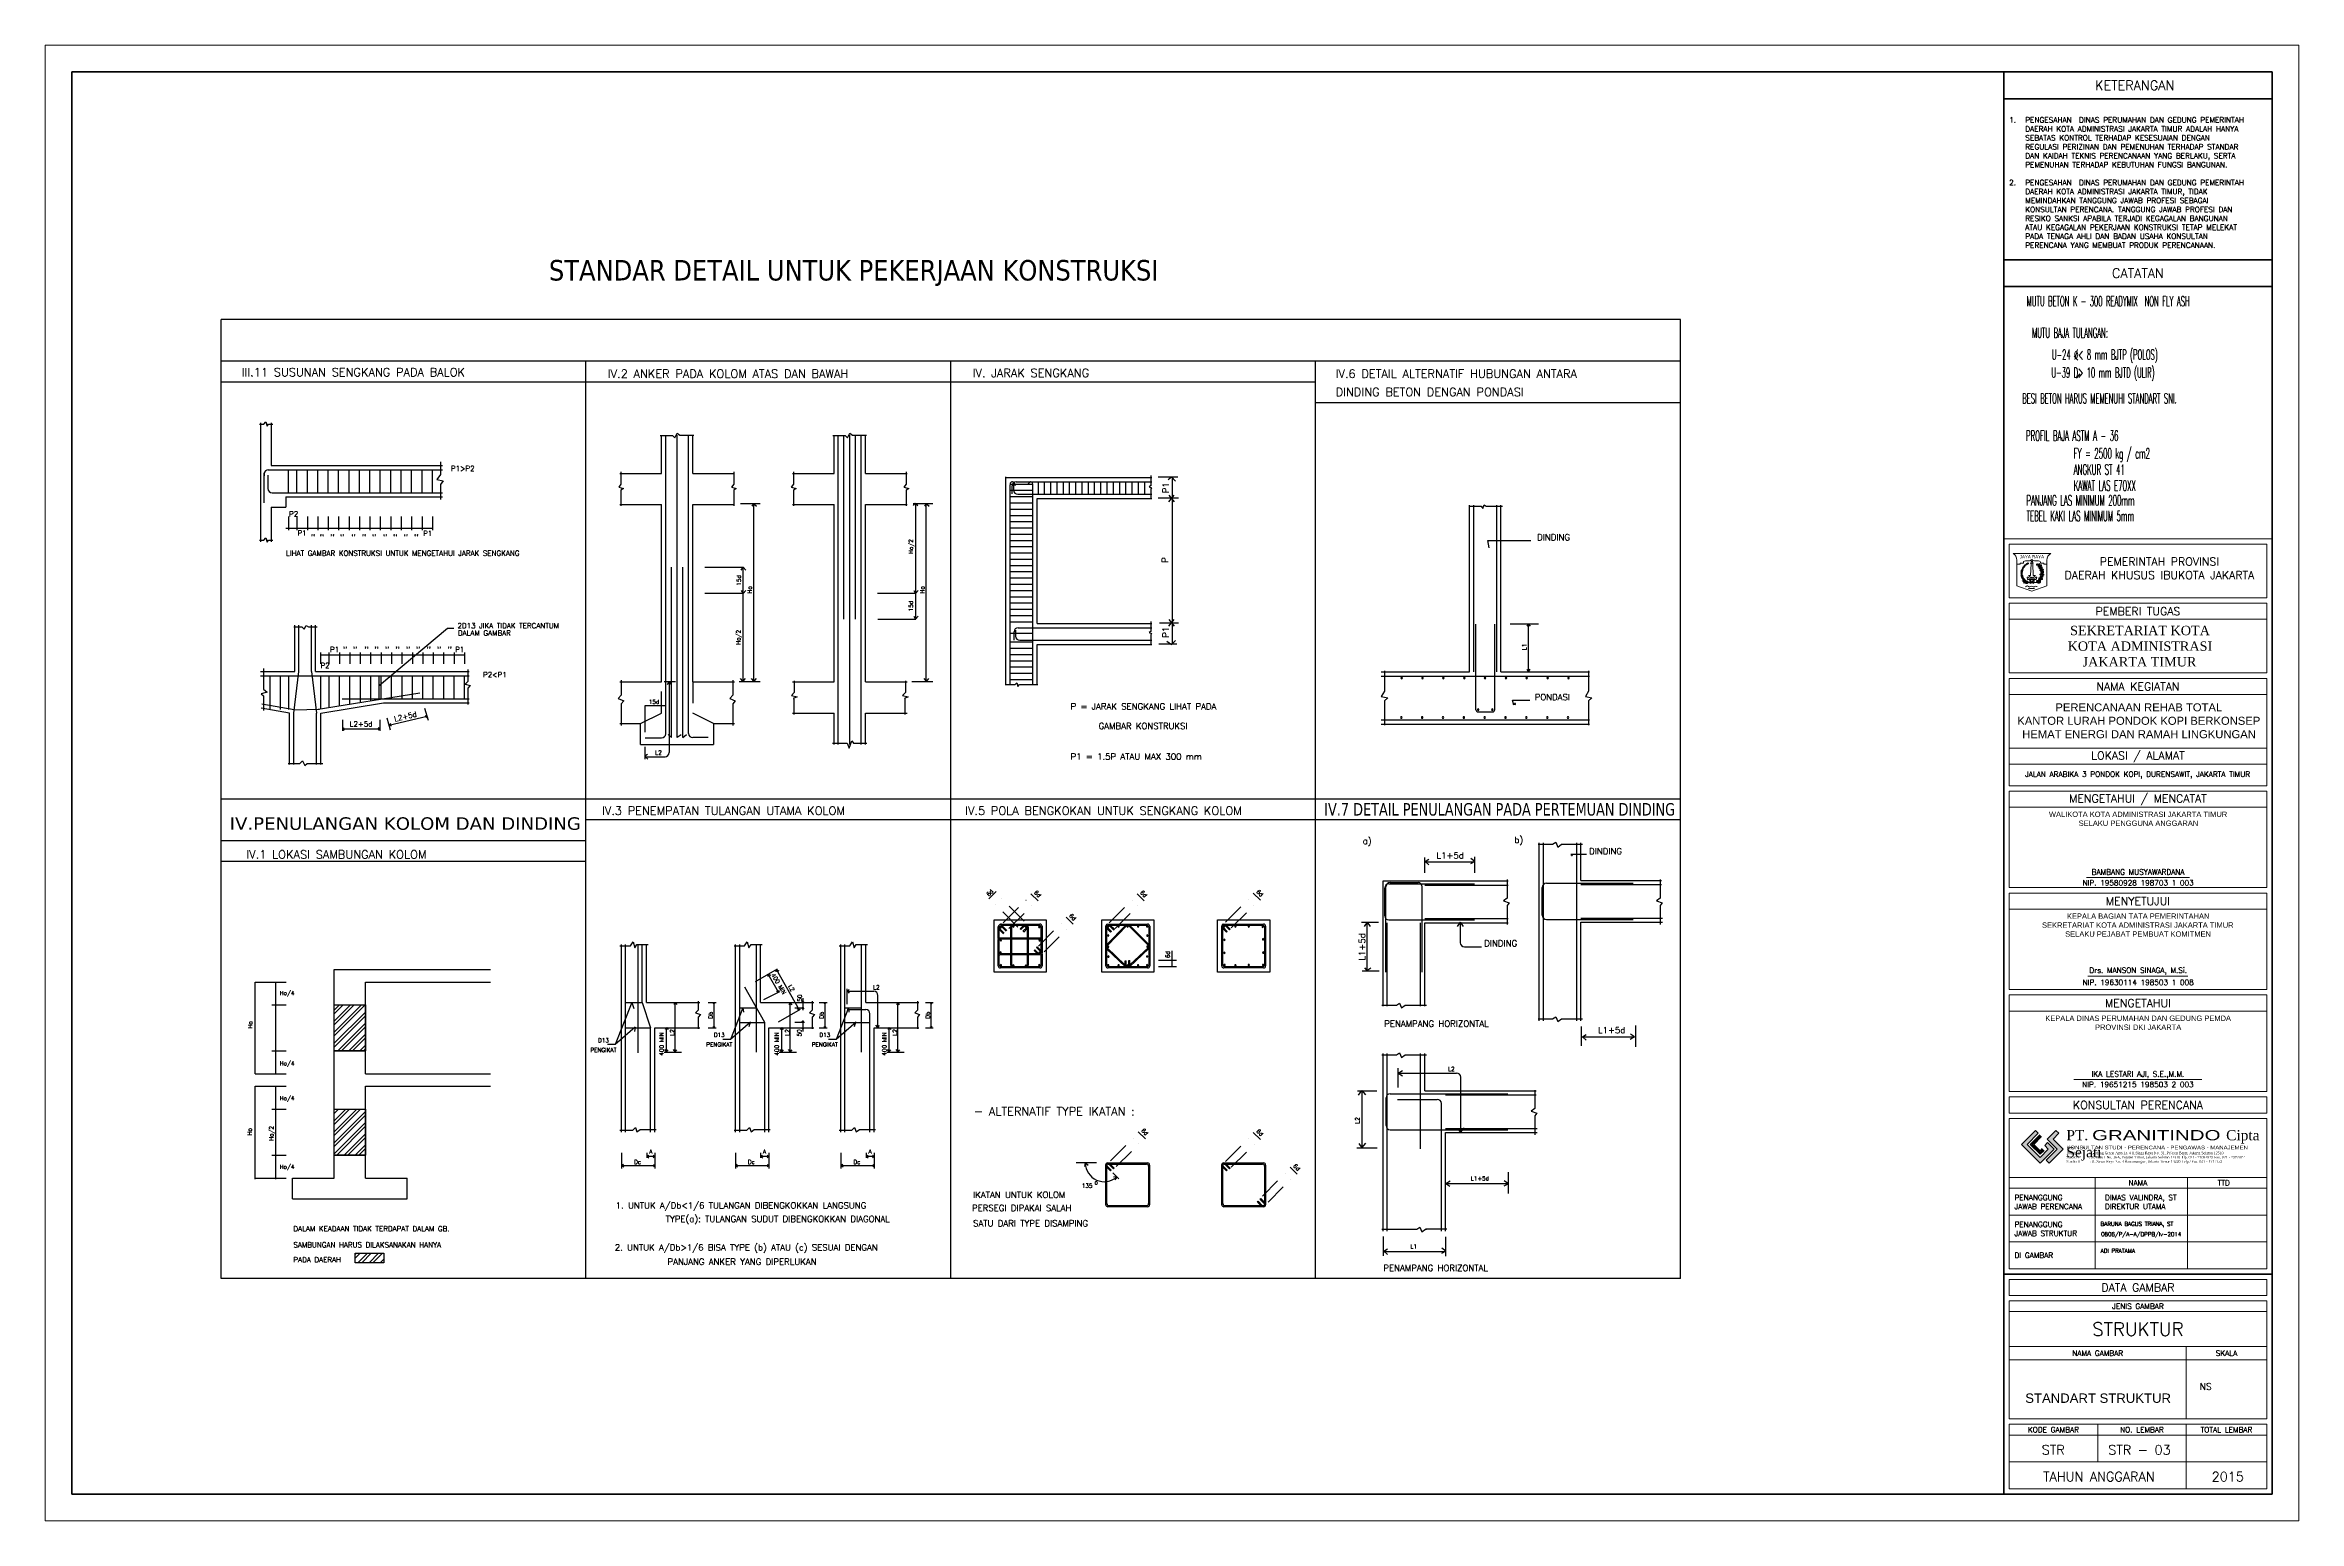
# Model space of a CAD drawing. Header units: inches. Extents: x 266054 to 836293, y -258454 to -102650.
# Drawn here: x 355767 to 397767, y -160905 to -133405 of the extents above; entities that cross this region are included whole.
import ezdxf
from ezdxf.enums import TextEntityAlignment as Align

# ---------------------------------------------------------------- set-up
doc = ezdxf.new("R2010")
doc.units = ezdxf.units.IN
doc.header["$LTSCALE"] = 800
doc.header["$MEASUREMENT"] = 0
doc.linetypes.add('DASHDOT', pattern=[1, 0.5, -0.25, 0, -0.25])
doc.linetypes.add('DASHED', pattern=[0.75, 0.5, -0.25])
for name, color, linetype, lineweight in [('ars', 11, 'Continuous', 0), ('GRS KOP', 1, 'Continuous', 35), ('kop', 7, 'Continuous', 20)]:
    doc.layers.add(name, color=color, linetype=linetype, lineweight=lineweight)
doc.layers.add('LOGO', color=7, linetype='Continuous')
doc.layers.add('TEXT', color=4, linetype='Continuous')
doc.styles.add('BARU', font='arial.ttf')
doc.styles.add('ROMANC', font='tahoma.ttf', dxfattribs={"height": 2})
doc.styles.add('ROMANS', font='romans.shx', dxfattribs={"width": 0.8, "height": 0.25})
doc.styles.get("Standard").update_dxf_attribs({"font": 'romans.shx'})

# ---------------------------------------------------------------- blocks, each defined once
blk = doc.blocks.new('logo granitindo baru')
at = {"layer": 'LOGO'}
for points in [[(1.03, 1.463), (0.916, 1.574), (0.366, 1.024), (1.1, 0.289), (1.652, 0.843), (1.392, 1.098), (1.281, 0.987), (1.423, 0.84), (1.102, 0.519), (0.594, 1.025)], [(1.721, 1.576), (1.381, 1.236), (1.771, 0.842), (1.341, 0.407), (1.454, 0.294), (2.001, 0.844), (1.609, 1.237), (1.835, 1.464)]]:
    blk.add_hatch(color=8, dxfattribs=at).paths.add_polyline_path(points)
at = {"layer": 'Defpoints'}
blk.add_point((9.7, 0), dxfattribs=at)
at = {"layer": 'LOGO'}
blk.add_lwpolyline([(1.03, 1.463), (0.916, 1.574), (0.366, 1.024), (1.1, 0.289), (1.652, 0.843), (1.392, 1.098), (1.281, 0.987), (1.423, 0.84), (1.102, 0.519), (0.594, 1.025), (1.03, 1.463), (0.916, 1.574)], dxfattribs=at)
at = {"layer": 'LOGO', "lineweight": 13}
for points in [[(1.089, 1.403), (0.713, 1.026), (1.101, 0.638), (1.258, 0.794)], [(1.112, 1.38), (0.759, 1.026), (1.101, 0.683), (1.235, 0.817)], [(1.134, 1.357), (0.803, 1.026), (1.101, 0.728), (1.213, 0.839)], [(1.157, 1.334), (0.85, 1.026), (1.101, 0.775), (1.189, 0.863)]]:
    blk.add_lwpolyline(points, dxfattribs=at)
at = {"layer": 'LOGO', "lineweight": 0}
blk.add_lwpolyline([(1.721, 1.576), (1.381, 1.236), (1.771, 0.842), (1.341, 0.407), (1.454, 0.294), (2.001, 0.844), (1.609, 1.237), (1.835, 1.464), (1.721, 1.576)], dxfattribs=at)
at = {"layer": 'LOGO', "insert": (2.134, 0.975), "char_height": 0.1, "attachment_point": 1}
blk.add_mtext_dynamic_manual_height_columns('{\\f@Arial Unicode MS|b0|i0|c0|p34;\\H1.4x;\\W1.2;KONSULTAN STUDI - PERENCANA - PENGAWAS - MANAJEMEN\\fTimes New Roman|b0|i0|c0|p18;\\P\\pt0.9;\\H0.71429x;\\W1;Domisili ^I: Gedung Graha Arsa Lt. 4 Jl.Siaga Raya No. 31, Pejaten Barat, Jakarta Selatan 12510\\PStudio I ^I: Jl. Batu I No. 36A, Pejaten Timur, Jakarta Selatan 12510 Tlp. 021 - 71082879 Fax. 021 - 7972072\\PStudio II          : Jl. Sawo Raya No. 4 Rawamangun, Jakarta Timur 13220 Telp / Fax. 021 - 4717152}', width=9.56937, gutter_width=0, heights=[1.67], dxfattribs=at)
at = {"layer": 'LOGO', "insert": (2.134, 1.589), "char_height": 0.4, "width": 7.66452, "attachment_point": 1}
blk.add_mtext('{\\fTimes New Roman|b0|i0|c0|p18;PT. \\fCityBlueprint|b0|i0|c2|p2;\\W1.5;GRANITINDO \\fTimes New Roman|b0|i0|c0|p18;\\W1;Cipta Sejati}', dxfattribs=at)
blk = doc.blocks.new('kop')
at = {"layer": 'ars'}
for p, q in [((74.316, 35.599), (74.29, 35.614)), ((74.328, 35.595), (74.333, 35.581)), ((74.373, 35.526), (74.347, 35.541)), ((74.373, 35.526), (74.375, 35.555)), ((74.395, 35.468), (74.406, 35.457)), ((74.408, 35.467), (74.408, 35.452)), ((74.429, 35.366), (74.409, 35.388)), ((74.425, 35.289), (74.43, 35.273)), ((74.429, 35.366), (74.437, 35.394)), ((74.436, 35.304), (74.431, 35.29)), ((74.267, 34.989), (74.296, 34.992)), ((74.332, 35.048), (74.331, 35.078)), ((74.347, 35.066), (74.372, 35.081)), ((74.416, 35.202), (74.401, 35.228)), ((74.416, 35.202), (74.434, 35.225))]:
    blk.add_line(p, q, dxfattribs=at)
for centre, radius, start, end in [((73.61, 35.253), 0.061, 2.2926, 66.75394), ((73.696, 35.312), 0.061, 182.2926, 246.75394), ((73.7, 35.362), 0.061, 172.39949, 236.86083), ((73.607, 35.319), 0.061, 352.39949, 56.86083), ((73.711, 35.414), 0.061, 164.61904, 229.08037), ((73.612, 35.384), 0.061, 344.61904, 49.08037), ((74.072, 35.315), 0.405, 114.0856, 237.63251), ((73.728, 35.316), 0.061, 120.67989, 185.14122), ((73.636, 35.364), 0.061, 300.67989, 5.14122), ((73.717, 35.456), 0.0488, 158.86486, 223.3262), ((73.73, 35.271), 0.061, 130.573, 195.03434), ((73.647, 35.424), 0.061, 292.89943, 357.36077), ((73.732, 35.365), 0.061, 112.89943, 177.36077), ((73.632, 35.302), 0.061, 310.573, 15.03434), ((73.636, 35.44), 0.0488, 338.86486, 43.3262), ((73.667, 35.469), 0.0488, 287.14526, 351.60659), ((73.73, 35.415), 0.0488, 107.14526, 171.60659), ((73.736, 35.493), 0.0488, 150.29963, 214.76097), ((73.654, 35.489), 0.0488, 330.29963, 34.76097), ((73.743, 35.451), 0.0488, 98.58003, 163.04136), ((73.689, 35.513), 0.0488, 278.58003, 343.04136), ((73.756, 35.528), 0.0488, 145.79893, 210.26027), ((73.673, 35.531), 0.0488, 325.79893, 30.26027), ((73.71, 35.552), 0.0488, 274.07933, 338.54067), ((73.759, 35.485), 0.0488, 94.07933, 158.54067), ((73.78, 35.56), 0.0488, 139.36791, 203.82924), ((73.698, 35.572), 0.0488, 319.36791, 23.82924), ((73.778, 35.517), 0.0488, 87.6483, 152.10964), ((73.737, 35.589), 0.0488, 267.6483, 332.10964), ((73.807, 35.589), 0.0488, 133.84164, 198.30297), ((73.727, 35.609), 0.0488, 313.84164, 18.30297), ((73.801, 35.547), 0.0488, 82.12203, 146.58337), ((73.767, 35.622), 0.0488, 262.12203, 326.58337), ((73.831, 35.612), 0.0439, 126.62395, 191.08528), ((73.761, 35.639), 0.0439, 306.62395, 11.08528), ((73.821, 35.575), 0.0439, 74.90434, 139.36568), ((73.799, 35.646), 0.0439, 254.90434, 319.36568), ((73.848, 35.632), 0.0352, 123.96096, 188.42229), ((73.794, 35.656), 0.0352, 303.96096, 8.42229), ((73.839, 35.603), 0.0352, 72.24135, 136.70269), ((73.824, 35.66), 0.0352, 252.24135, 316.70269), ((73.821, 35.676), 0.0352, 297.74061, 2.20194), ((73.873, 35.647), 0.0352, 117.74061, 182.20194), ((73.86, 35.619), 0.0352, 66.021, 130.48234), ((73.852, 35.677), 0.0352, 246.021, 310.48234), ((73.892, 35.661), 0.0281, 113.40069, 177.86202), ((73.852, 35.688), 0.0281, 293.40069, 357.86202), ((73.88, 35.64), 0.0281, 61.68108, 126.14242), ((73.877, 35.687), 0.0281, 241.68108, 306.14242), ((73.876, 35.701), 0.0281, 293.40069, 357.86202), ((73.915, 35.674), 0.0281, 113.40069, 177.86202), ((73.904, 35.653), 0.0281, 61.68108, 126.14242), ((73.901, 35.7), 0.0281, 241.68108, 306.14242), ((73.911, 35.713), 0.0281, 260.93685, 325.39819), ((73.93, 35.669), 0.0281, 80.93685, 145.39819), ((74.027, 35.315), 0.405, 302.36749, 44.48513), ((74.279, 35.674), 0.0613, 235.51536, 280.6207), ((74.24, 35.613), 0.0507, 1.42482, 71.62404), ((74.336, 35.601), 0.0613, 235.51536, 280.6207), ((74.383, 35.652), 0.0795, 151.18188, 225.99565), ((74.296, 35.54), 0.0507, 1.42482, 71.62404), ((74.32, 35.44), 0.0795, 20.9123, 95.72607), ((74.387, 35.547), 0.0795, 200.9123, 275.72607), ((74.259, 35.633), 0.0795, 331.18188, 45.99565), ((74.406, 35.596), 0.0507, 162.59462, 232.79384), ((74.417, 35.449), 0.0613, 217.22881, 262.33415), ((74.333, 35.6), 0.0613, 313.59796, 358.7033), ((74.458, 35.361), 0.0795, 171.16409, 245.97786), ((74.347, 35.301), 0.0795, 351.16409, 65.97786), ((74.361, 35.403), 0.0507, 343.13827, 53.33749), ((74.357, 35.252), 0.0507, 331.52956, 41.72878), ((74.479, 35.504), 0.0795, 133.19986, 208.01363), ((74.354, 35.525), 0.0795, 313.19986, 28.01363), ((74.476, 35.427), 0.0507, 150.06789, 220.26711), ((74.483, 35.241), 0.0507, 128.27812, 198.47734), ((74.405, 35.377), 0.0795, 293.30268, 8.11645), ((74.515, 35.315), 0.0795, 113.30268, 188.11645), ((74.406, 35.447), 0.0613, 301.07123, 346.17657), ((73.623, 35.191), 0.061, 12.66278, 77.12411), ((73.696, 35.264), 0.061, 192.66278, 257.12411), ((73.702, 35.225), 0.061, 200.21515, 264.67648), ((73.639, 35.143), 0.061, 20.21515, 84.67648), ((73.715, 35.183), 0.061, 206.16011, 270.62144), ((73.661, 35.095), 0.061, 26.16011, 90.62144), ((73.738, 35.23), 0.061, 140.94317, 205.40451), ((73.736, 35.145), 0.061, 208.50798, 272.96932), ((73.685, 35.055), 0.061, 28.50798, 92.96932), ((73.635, 35.243), 0.061, 320.94317, 25.40451), ((73.751, 35.19), 0.061, 140.94317, 205.40451), ((73.649, 35.203), 0.061, 320.94317, 25.40451), ((73.716, 35.015), 0.061, 40.03108, 104.49242), ((73.747, 35.113), 0.061, 220.03108, 284.49242), ((73.768, 35.153), 0.061, 146.90284, 211.36418), ((73.665, 35.155), 0.061, 326.90284, 31.36418), ((73.75, 34.978), 0.061, 49.20062, 113.66196), ((73.766, 35.08), 0.061, 229.20062, 293.66196), ((73.791, 35.115), 0.061, 146.69526, 211.1566), ((73.688, 35.117), 0.061, 326.69526, 31.1566), ((73.816, 35.084), 0.061, 144.86352, 209.32486), ((73.713, 35.089), 0.061, 324.86352, 29.32486), ((73.785, 34.949), 0.061, 44.42228, 108.88361), ((73.809, 35.049), 0.061, 224.42228, 288.88361), ((73.844, 35.054), 0.061, 144.49027, 208.9516), ((73.741, 35.059), 0.061, 324.49027, 28.9516), ((73.875, 35.031), 0.061, 156.18026, 220.64159), ((73.773, 35.016), 0.061, 336.18026, 40.64159), ((74.361, 35.052), 0.0795, 137.1076, 211.92137), ((74.235, 35.064), 0.0795, 317.1076, 31.92137), ((74.342, 34.969), 0.0507, 83.44322, 153.64244), ((74.332, 35.042), 0.0613, 234.44656, 279.55191), ((74.364, 34.993), 0.0612, 69.89618, 144.70994), ((74.335, 35.085), 0.0612, 249.89618, 324.70994), ((74.377, 35.119), 0.0613, 176.98724, 222.09259), ((74.304, 35.12), 0.0507, 302.89671, 13.09593), ((74.439, 35.186), 0.0795, 153.08913, 227.9029), ((74.422, 35.286), 0.0613, 205.62009, 250.72544), ((74.314, 35.163), 0.0795, 333.08913, 47.9029), ((74.423, 35.078), 0.0507, 106.58179, 176.78101), ((74.386, 35.141), 0.0613, 257.58513, 302.69047), ((74.396, 35.228), 0.0795, 271.02002, 345.83379), ((74.475, 35.129), 0.0795, 91.02002, 165.83379), ((74.425, 35.285), 0.0613, 279.28146, 324.3868)]:
    blk.add_arc(centre, radius, start, end, dxfattribs=at)
at = {"layer": 'ars', "color": 11}
for centre, radius, start, end in [((74.285, 34.995), 0.0613, 158.86957, 203.97492), ((74.216, 35.02), 0.0507, 284.77904, 354.97826), ((74.235, 34.986), 0.016, 270, 302.36749)]:
    blk.add_arc(centre, radius, start, end, dxfattribs=at)
at = {"layer": 'ars'}
for points, start_tangent, end_tangent in [([(74.256, 35.651), (74.261, 35.634), (74.244, 35.624), (74.224, 35.623), (74.22, 35.64), (74.234, 35.661), (74.239, 35.672), (74.256, 35.663), (74.256, 35.651)], (0.714442, -0.699695), (0.714442, -0.699695)), ([(74.313, 35.578), (74.318, 35.561), (74.301, 35.551), (74.281, 35.55), (74.277, 35.567), (74.29, 35.588), (74.296, 35.599), (74.312, 35.589), (74.313, 35.578)], (0.714442, -0.699695), (0.714442, -0.699695)), ([(74.388, 35.435), (74.388, 35.416), (74.369, 35.412), (74.349, 35.418), (74.351, 35.435), (74.37, 35.451), (74.378, 35.459), (74.391, 35.445), (74.388, 35.435)], (0.458819, -0.88853), (0.458819, -0.88853)), ([(74.39, 35.277), (74.386, 35.26), (74.366, 35.259), (74.348, 35.269), (74.353, 35.285), (74.375, 35.297), (74.385, 35.303), (74.395, 35.287), (74.39, 35.277)], (0.270637, -0.962681), (0.270637, -0.962681)), ([(74.365, 35.605), (74.376, 35.591), (74.394, 35.598), (74.407, 35.615), (74.395, 35.627), (74.37, 35.629), (74.358, 35.631), (74.356, 35.612), (74.365, 35.605)], (0.149901, -0.988701), (0.149901, -0.988701)), ([(74.438, 35.445), (74.446, 35.429), (74.465, 35.432), (74.481, 35.445), (74.473, 35.46), (74.449, 35.467), (74.438, 35.472), (74.431, 35.453), (74.438, 35.445)], (-0.068112, -0.997678), (-0.068112, -0.997678)), ([(74.454, 35.272), (74.455, 35.253), (74.474, 35.25), (74.494, 35.256), (74.492, 35.273), (74.472, 35.288), (74.463, 35.297), (74.451, 35.282), (74.454, 35.272)], (-0.433585, -0.901113), (-0.433585, -0.901113)), ([(74.257, 35.013), (74.242, 35.004), (74.228, 35.018), (74.222, 35.037), (74.238, 35.045), (74.261, 35.037), (74.273, 35.034), (74.268, 35.016), (74.257, 35.013)], (-0.515761, -0.856733), (-0.515761, -0.856733)), ([(74.345, 35.127), (74.333, 35.113), (74.316, 35.122), (74.305, 35.139), (74.317, 35.151), (74.342, 35.151), (74.354, 35.152), (74.355, 35.133), (74.345, 35.127)], (-0.223771, -0.974642), (-0.223771, -0.974642)), ([(74.343, 35.011), (74.331, 34.997), (74.342, 34.981), (74.36, 34.972), (74.371, 34.985), (74.367, 35.01), (74.367, 35.022), (74.348, 35.021), (74.343, 35.011)], (-0.942817, -0.33331), (-0.942817, -0.33331)), ([(74.408, 35.117), (74.403, 35.1), (74.419, 35.089), (74.439, 35.088), (74.443, 35.104), (74.431, 35.126), (74.426, 35.137), (74.409, 35.128), (74.408, 35.117)], (-0.735998, -0.676983), (-0.735998, -0.676983))]:
    blk.add_spline(points, degree=3, dxfattribs=dict(at, start_tangent=start_tangent, end_tangent=end_tangent))
for points in [[(74.24, 34.97), (74.265, 34.975), (74.316, 34.973), (74.354, 34.955)], [(74.24, 34.97), (74.263, 34.959), (74.313, 34.947), (74.354, 34.955)]]:
    blk.add_spline(points, degree=3, dxfattribs=at)
at = {"layer": 'GRS KOP'}
for p, q in [((73, 1), (73, 54)), ((83, 1), (83, 54)), ((73, 53), (83, 53)), ((73, 47), (83, 47)), ((73, 46), (83, 46)), ((73, 9.2), (83, 9.2))]:
    blk.add_line(p, q, dxfattribs=at)
blk.add_lwpolyline([(1, 54), (83, 54), (83, 1), (1, 1)], close=True, dxfattribs=at)
at = {"layer": 'kop', "color": 7}
for p, q in [((84, 55), (0, 55)), ((0, 55), (0, 0)), ((84, 55), (84, 0)), ((84, 55), (84, 0)), ((73.999, 35.69), (74.099, 35.69)), ((74.019, 35.67), (73.999, 35.23)), ((74.029, 35.698), (74.069, 35.698)), ((74.079, 35.67), (74.099, 35.23)), ((73.869, 35.17), (73.919, 35.17)), ((73.869, 35.17), (73.889, 35.09)), ((73.889, 35.09), (74.209, 35.09)), ((73.919, 35.23), (73.919, 35.228)), ((73.919, 35.23), (73.999, 35.23)), ((73.919, 35.228), (73.924, 35.228)), ((73.919, 35.17), (73.929, 35.13)), ((73.929, 35.13), (74.17, 35.13)), ((73.989, 35.15), (74.029, 35.15)), ((74.069, 35.15), (74.109, 35.15)), ((74.099, 35.23), (74.18, 35.23)), ((74.17, 35.13), (74.18, 35.17)), ((74.175, 35.228), (74.18, 35.228)), ((74.18, 35.23), (74.18, 35.228)), ((74.18, 35.17), (74.229, 35.17)), ((74.209, 35.09), (74.229, 35.17)), ((0, 0), (84, 0))]:
    blk.add_line(p, q, dxfattribs=at)
at = {"layer": 'kop'}
for p, q in [((83, 36.6), (73, 36.6)), ((73.2, 34.4), (73.2, 36.4)), ((82.8, 36.4), (73.2, 36.4)), ((82.8, 34.4), (82.8, 36.4)), ((82.8, 34.4), (73.2, 34.4)), ((73.2, 31.6), (73.2, 34.2)), ((82.8, 34.2), (73.2, 34.2)), ((82.8, 31.6), (82.8, 34.2)), ((82.8, 33.6), (73.2, 33.6)), ((82.8, 31.6), (73.2, 31.6)), ((73.2, 27.4), (73.2, 31.4)), ((82.8, 31.4), (73.2, 31.4)), ((82.8, 27.4), (82.8, 31.4)), ((82.8, 30.8), (73.2, 30.8)), ((82.8, 28.8), (73.2, 28.8)), ((82.8, 28.2), (73.2, 28.2)), ((82.8, 27.4), (73.2, 27.4)), ((73.2, 23.6), (73.2, 27.2)), ((82.8, 27.2), (73.2, 27.2)), ((82.8, 23.6), (82.8, 27.2)), ((82.8, 26.6), (73.2, 26.6)), ((82.8, 23.6), (73.2, 23.6)), ((76.089, 23.976), (79.928, 23.976)), ((73.2, 19.8), (73.2, 23.4)), ((82.8, 23.4), (73.2, 23.4)), ((82.8, 22.8), (73.2, 22.8)), ((82.8, 19.8), (82.8, 23.4)), ((76.127, 20.296), (79.863, 20.296)), ((82.8, 19.8), (73.2, 19.8)), ((73.2, 16), (73.2, 19.6)), ((82.8, 19.6), (73.2, 19.6)), ((82.8, 16), (82.8, 19.6)), ((82.8, 19), (73.2, 19)), ((82.8, 16), (73.2, 16)), ((73.2, 9.4), (73.2, 15)), ((82.8, 15), (73.2, 15)), ((82.8, 9.4), (82.8, 15)), ((82.8, 12.8), (73.2, 12.8)), ((76.4, 9.4), (76.4, 12.8)), ((79.842, 9.4), (79.842, 12.8)), ((82.8, 12.4), (73.2, 12.4)), ((73.2, 12.4), (73.2, 11.4)), ((82.8, 11.4), (73.2, 11.4)), ((82.8, 10.4), (73.2, 10.4)), ((82.8, 9.4), (73.2, 9.4)), ((73.2, 7.8), (82.8, 7.8)), ((73.2, 6.5), (82.8, 6.5)), ((73.2, 6), (82.8, 6)), ((79.8, 3.8), (79.8, 6.5)), ((76.5, 2.2), (76.5, 3.6)), ((79.8, 1.2), (79.8, 3.6)), ((73.2, 3.2), (82.8, 3.2)), ((73.2, 2.2), (82.8, 2.2))]:
    blk.add_line(p, q, dxfattribs=at)
at = {"layer": 'kop', "color": 5}
for p, q in [((74.749, 36.05), (73.35, 36.05)), ((73.489, 35.81), (73.489, 34.85)), ((73.489, 35.65), (73.609, 35.65)), ((73.609, 35.69), (73.609, 35.65)), ((73.609, 35.69), (73.729, 35.69)), ((73.729, 35.73), (73.729, 35.69)), ((74.369, 35.73), (74.369, 35.69)), ((74.489, 35.69), (74.369, 35.69)), ((74.489, 35.69), (74.489, 35.65)), ((74.609, 35.65), (74.489, 35.65)), ((74.609, 35.81), (74.609, 34.85)), ((73.489, 34.85), (74.049, 34.65)), ((74.019, 34.95), (73.965, 35.022)), ((74.049, 34.986), (73.997, 35.046)), ((74.019, 34.95), (74.004, 34.93)), ((74.049, 34.986), (74.101, 35.046)), ((74.049, 34.65), (74.609, 34.85)), ((74.079, 34.95), (74.133, 35.022)), ((74.079, 34.95), (74.094, 34.93))]:
    blk.add_line(p, q, dxfattribs=at)
at = {"layer": 'kop', "color": 7}
for points in [[(74.029, 35.698), (74.027, 35.701), (74.025, 35.704), (74.024, 35.707), (74.023, 35.71), (74.022, 35.713), (74.021, 35.715), (74.021, 35.718), (74.02, 35.72), (74.02, 35.723), (74.02, 35.725), (74.02, 35.728), (74.02, 35.731), (74.021, 35.733), (74.021, 35.736), (74.022, 35.738), (74.023, 35.741), (74.025, 35.743), (74.026, 35.746), (74.028, 35.749), (74.031, 35.753), (74.034, 35.758), (74.038, 35.763), (74.043, 35.77), (74.049, 35.778)], [(74.069, 35.698), (74.072, 35.701), (74.074, 35.704), (74.075, 35.707), (74.076, 35.71), (74.077, 35.713), (74.078, 35.715), (74.078, 35.718), (74.079, 35.72), (74.079, 35.723), (74.079, 35.725), (74.079, 35.728), (74.079, 35.731), (74.078, 35.733), (74.077, 35.736), (74.077, 35.738), (74.076, 35.741), (74.074, 35.743), (74.073, 35.746), (74.071, 35.749), (74.068, 35.753), (74.065, 35.758), (74.061, 35.763), (74.056, 35.77), (74.049, 35.778)]]:
    blk.add_lwpolyline(points, dxfattribs=at)
at = {"layer": 'kop', "color": 1}
blk.add_lwpolyline([(73.864, 34.97), (74.235, 34.97)], close=True, dxfattribs=at)
at = {"layer": 'kop', "color": 5}
for points in [[(74.004, 34.97), (73.974, 34.93)], [(74.094, 34.97), (74.124, 34.93)]]:
    blk.add_lwpolyline(points, dxfattribs=at)
at = {"layer": 'kop'}
blk.add_lwpolyline([(75.615, 16.449), (80.377, 16.449)], dxfattribs=at)
for points in [[(73.2, 15.2), (82.8, 15.2), (82.8, 15.8), (73.2, 15.8)], [(73.2, 8.4), (82.8, 8.4), (82.8, 9), (73.2, 9)], [(73.2, 3.8), (82.8, 3.8), (82.8, 8.2), (73.2, 8.2)], [(73.2, 1.2), (82.8, 1.2), (82.8, 3.6), (73.2, 3.6)]]:
    blk.add_lwpolyline(points, close=True, dxfattribs=at)
at = {"layer": 'kop', "color": 5}
for centre, radius, start, end in [((73.214, 35.81), 0.276, 0, 60.51287), ((73.769, 35.73), 0.04, 90, 180), ((74.329, 35.73), 0.04, 0, 90), ((74.885, 35.81), 0.276, 119.48713, 180), ((73.981, 35.034), 0.02, 36.8699, 216.8699), ((74.117, 35.034), 0.02, 323.1301, 143.1301)]:
    blk.add_arc(centre, radius, start, end, dxfattribs=at)
at = {"layer": 'kop', "color": 7}
for centre, radius, start, end in [((73.992, 35.663), 0.0283, 15, 75), ((74.107, 35.663), 0.0283, 105, 165), ((73.874, 35.119), 0.12, 15, 65.38943), ((74.049, 35.15), 0.02, 0, 180), ((74.225, 35.119), 0.12, 114.61057, 165)]:
    blk.add_arc(centre, radius, start, end, dxfattribs=at)
at = {"layer": 'kop', "color": 1}
blk.add_arc((73.864, 34.986), 0.016, 237.63251, 270, dxfattribs=at)
at = {"layer": 'kop', "color": 5}
for points in [[(74.049, 35.83), (74.026, 35.807), (73.995, 35.793), (73.915, 35.782), (73.841, 35.777), (73.769, 35.77)], [(74.049, 35.83), (74.073, 35.807), (74.104, 35.793), (74.184, 35.782), (74.258, 35.777), (74.329, 35.77)], [(73.817, 34.99), (73.8, 34.984), (73.769, 34.992), (73.719, 35.01), (73.685, 35.041)], [(73.833, 34.971), (73.81, 34.967), (73.791, 34.959), (73.758, 34.956), (73.727, 34.964)], [(73.876, 34.965), (73.861, 34.956), (73.828, 34.952), (73.8, 34.952), (73.786, 34.948)], [(73.809, 34.807), (73.883, 34.844), (73.957, 34.807), (74.044, 34.833), (74.12, 34.809), (74.194, 34.83), (74.244, 34.817)], [(73.919, 34.97), (73.899, 34.959), (73.887, 34.947), (73.846, 34.932), (73.828, 34.937)], [(73.907, 34.984), (73.879, 34.986), (73.865, 34.993), (73.845, 34.993)], [(73.919, 34.97), (73.906, 34.996), (73.879, 35.02), (73.876, 35.031)], [(73.914, 34.747), (73.954, 34.759), (73.999, 34.744), (74.049, 34.753), (74.094, 34.744), (74.126, 34.758), (74.151, 34.749)]]:
    blk.add_spline(points, degree=3, dxfattribs=at)
at = {"layer": 'TEXT'}
for p, q in [((75.623, 43.403), (75.76, 43.254)), ((75.835, 42.745), (75.7, 42.589))]:
    blk.add_line(p, q, dxfattribs=at)
at = {"xscale": 0.9500000000000454, "yscale": 0.9500000000000454, "zscale": 0.9500000000000454}
blk.add_blockref('logo granitindo baru', (73.307, 13.056), dxfattribs=at)
at = {"layer": 'kop'}
for s, height, p in [('KETERANGAN ', 0.35, (78, 53.5)), ('CATATAN', 0.35, (78, 46.5)), ('DAERAH KHUSUS IBUKOTA JAKARTA', 0.29998, (78.8, 35.25)), ('PEMERINTAH PROVINSI', 0.29998, (78.8, 35.75)), ('PEMBERI TUGAS', 0.3, (78, 33.9)), ('NAMA KEGIATAN', 0.3, (78, 31.1)), ('LOKASI / ALAMAT', 0.3, (78, 28.5)), ('JALAN ARABIKA 3 PONDOK KOPI, DURENSAWIT, JAKARTA TIMUR', 0.2, (77.986, 27.8)), ('MENGETAHUI / MENCATAT', 0.3, (78, 26.9)), ('NIP. 19580928 198703 1 003', 0.19926, (78.007, 23.78)), ('BAMBANG MUSYAWARDANA', 0.19926, (78.007, 24.183)), ('MENYETUJUI', 0.3, (78, 23.1)), ('NIP. 19630114 198503 1 008', 0.19926, (78.009, 20.071)), ('Drs. MANSON SINAGA, M.Si.', 0.19926, (78.009, 20.496)), ('MENGETAHUI', 0.3, (78, 19.3)), ('NIP. 19651215 198503 2 003', 0.2, (77.999, 16.264)), ('IKA LESTARI AJI, S.E.,M.M.', 0.2, (77.999, 16.625)), ('KONSULTAN PERENCANA', 0.3, (78, 15.5)), ('NAMA', 0.2, (78, 12.6)), ('TTD', 0.2, (81.2, 12.6)), ('DATA GAMBAR', 0.3, (78, 8.7)), ('JENIS GAMBAR', 0.2, (78, 8)), ('STRUKTUR', 0.5, (78, 7.146)), ('NAMA GAMBAR', 0.2, (76.5, 6.25)), ('SKALA', 0.2, (81.3, 6.25)), ('KODE GAMBAR', 0.2, (74.85, 3.4)), ('NO. LEMBAR', 0.2, (78.15, 3.4)), ('TOTAL LEMBAR', 0.2, (81.3, 3.4)), ('STR', 0.35, (74.844, 2.65)), ('TAHUN ANGGARAN', 0.35, (76.545, 1.65)), ('2015', 0.35, (81.349, 1.65))]:
    blk.add_text(s, height=height, dxfattribs=at).set_placement(p, align=Align.MIDDLE)
at = {"layer": 'kop', "color": 5, "style": 'BARU', "width": 0.9}
blk.add_text('JAYA RAYA', height=0.12, dxfattribs=at).set_placement((74.049, 35.93), align=Align.MIDDLE)
at = {"layer": 'kop'}
blk.add_text('0806/P/A-A/DPPB/Iv-2014', height=0.15, dxfattribs=at).set_placement((78.122, 10.609), align=Align.CENTER)
for s, insert, char_height, width, attachment_point in [('\\pi-0.6,l0.6,t0.6;1.^IPENGESAHAN  DINAS PERUMAHAN DAN GEDUNG PEMERINTAH DAERAH KOTA ADMINISTRASI JAKARTA TIMUR ADALAH HANYA SEBATAS KONTROL TERHADAP KESESUAIAN DENGAN REGULASI PERIZINAN DAN PEMENUHAN TERHADAP STANDAR DAN KAIDAH TEKNIS PERENCANAAN YANG BERLAKU, SERTA PEMENUHAN TERHADAP KEBUTUHAN FUNGSI BANGUNAN.\\P\\P2.^IPENGESAHAN  DINAS PERUMAHAN DAN GEDUNG PEMERINTAH DAERAH KOTA ADMINISTRASI JAKARTA TIMUR, TIDAK MEMINDAHKAN TANGGUNG JAWAB PROFESI SEBAGAI KONSULTAN PERENCANA. TANGGUNG JAWAB PROFESI DAN RESIKO SANKSI APABILA TERJADI KEGAGALAN BANGUNAN ATAU KEGAGALAN PEKERJAAN KONSTRUKSI TETAP MELEKAT PADA TENAGA AHLI DAN BADAN USAHA KONSULTAN PERENCANA YANG MEMBUAT PRODUK PERENCANAAN.', (73.2, 49.875), 0.2, 9.6, 4), ('PENANGGUNG\\PJAWAB PERENCANA', (73.4, 12.15), 0.2, 8.33062, 1), ('DIMAS VALINDRA, ST\\PDIREKTUR UTAMA', (76.77, 12.15), 0.2, 8.16499, 1), ('PENANGGUNG\\PJAWAB STRUKTUR', (73.4, 11.15), 0.2, 8.79211, 1), ('BARUNA BAGUS TRIANA, ST', (76.609, 11.143), 0.15, 4.04264, 1), ('ADI PRATAMA', (76.609, 10.143), 0.15, 4.04264, 1), ('DI GAMBAR', (73.4, 10), 0.2, 7.59768, 1)]:
    blk.add_mtext(s, dxfattribs=dict(at, insert=insert, char_height=char_height, width=width, attachment_point=attachment_point))
at = {"layer": 'kop', "attachment_point": 1, "style": 'BARU'}
for s, width, insert, char_height in [('\\pi1.4375;{\\fRomantic|b0|i0|c2|p2;SEKRETARIAT KOTA\\P\\pi1.3461;KOTA ADMINISTRASI\\P\\pi1.9027;JAKARTA TIMUR}', 7.94943, (74.033, 33.359), 0.35), ('\\pi1.4591;PERENCANAAN REHAB TOTAL\\P\\pi0.039313;KANTOR LURAH PONDOK KOPI BERKONSEP\\P\\pi0.2239;HEMAT ENERGI DAN RAMAH LINGKUNGAN', 9.08886, (73.464, 30.469), 0.3), ('\\pi0.65609;WALIKOTA KOTA ADMINISTRASI JAKARTA TIMUR\\P\\pi1.7645;SELAKU PENGGUNA ANGGARAN', 7.94943, (74.027, 26.434), 0.2), ('\\pi1.5072;KEPALA BAGIAN TATA PEMERINTAHAN\\P\\pi0.57794;SEKRETARIAT KOTA ADMINISTRASI JAKARTA TIMUR\\P\\pi1.4412;SELAKU PEJABAT PEMBUAT KOMITMEN', 8.28085, (73.847, 22.638), 0.2), ('\\pi0.5226;KEPALA DINAS PERUMAHAN DAN GEDUNG PEMDA \\P\\pi2.3784;PROVINSI DKI JAKARTA', 7.94943, (74.022, 18.833), 0.2)]:
    blk.add_mtext_dynamic_manual_height_columns(s, width=width, gutter_width=1.5, heights=[0], dxfattribs=dict(at, insert=insert, char_height=char_height))
at = {"layer": 'kop', "style": 'BARU', "flags": 4}
for p, height in [((73.8, 5.4), 0.35), ((73.8, 4.9), 0.35), ((80.303, 5.382), 0.25), ((73.8, 4.4), 0.35), ((80.303, 4.882), 0.25), ((80.303, 4.382), 0.25)]:
    blk.add_attdef('-', p, '', height=height, dxfattribs=at)
at = {"layer": 'kop', "flags": 4}
for tag, p in [('AR-00', (78.057, 2.648)), ('00', (81.238, 2.647))]:
    blk.add_attdef(tag, text='', height=0.35, dxfattribs=at).set_placement(p, align=Align.MIDDLE)
at = {"layer": 'TEXT', "style": 'ROMANS', "width": 0.5}
for s, height, p in [('MUTU BETON K - 300 READYMIX  NON FLY ASH', 0.37163, (73.854, 45.268)), (' BESI BETON HARUS MEMENUHI STANDART SNI.', 0.37163, (73.56, 41.646)), ('PROFIL BAJA ASTM A - 36 ', 0.38138, (73.826, 40.251)), ('FY = 2500 kg / cm2', 0.38138, (75.607, 39.592)), ('ANGKUR ST 41', 0.38138, (75.607, 38.99)), ('KAWAT LAS E70XX', 0.38138, (75.607, 38.393)), ('PANJANG LAS MINIMUM 200mm', 0.38138, (73.845, 37.84)), ('TEBEL KAKI LAS MINIMUM 5mm', 0.38138, (73.845, 37.26))]:
    blk.add_text(s, height=height, dxfattribs=at).set_placement(p)
for s, p in [('MUTU BAJA TULANGAN:', (75.47, 44.278)), ('U-24 %%C< 8 mm BJTP (POLOS)', (76.767, 43.437)), ('U-39 D> 10 mm BJTD (ULIR)', (76.699, 42.77))]:
    blk.add_text(s, height=0.37163, dxfattribs=at).set_placement(p, align=Align.MIDDLE)

msp = doc.modelspace()

# ---------------------------------------------------------------- linework, layer by layer
for p, q in [((359045.9, -156390.1), (359045.9, -138517.4)), ((386243.5, -138517.4), (359045.9, -138517.4)), ((386243.5, -156390.1), (386243.5, -138517.4)), ((386243.5, -139294.4), (359045.9, -139294.4)), ((365845.3, -156390.1), (365845.3, -139294.4)), ((372644.7, -156390.1), (372644.7, -139294.4)), ((379444.1, -156390.1), (379444.1, -139294.4)), ((379444.1, -139683), (359045.9, -139683)), ((386243.5, -140071.5), (379444.1, -140071.5)), ((382678.4, -142770.8), (382655.5, -142633.3)), ((382655.5, -142633.3), (383457.2, -142633.3)), ((386243.5, -147453.7), (359045.9, -147453.7)), ((365845.3, -148230.8), (359045.9, -148230.8)), ((386243.5, -147842.2), (365845.3, -147842.2)), ((365845.3, -148619.3), (359045.9, -148619.3)), ((373351.8, -149313.2), (373489.1, -149175.8)), ((361156.4, -152145.8), (361156.4, -151291)), ((361739.2, -151291), (361739.2, -152145.8)), ((366699, -151243), (366390.5, -152027.5)), ((366699, -151243), (366737.5, -151358.7)), ((367512, -151244.9), (367484.8, -151283.7)), ((367508.7, -152156.1), (367508.7, -151243)), ((367512, -151244.9), (367539.2, -151283.7)), ((369654.6, -151248.3), (369627.4, -151287.1)), ((369654.6, -151248.3), (369681.7, -151287.1)), ((366390.5, -152027.5), (366249.1, -152027.5)), ((366763.2, -151706), (366390.5, -152027.5)), ((366763.2, -151706), (366750.4, -151783.1)), ((367349, -151710.9), (367321.9, -151749.7)), ((367348.7, -152165.4), (367348.7, -151711)), ((367349, -151710.9), (367376.2, -151749.7)), ((371283.3, -151711), (371248.4, -151668.3)), ((371283.3, -151711), (371314.3, -151672.2)), ((367303, -152169), (367624.3, -152169)), ((367348.7, -152165.4), (367313.8, -152122.6)), ((367348.7, -152165.4), (367379.8, -152126.5)), ((367511.7, -152165.4), (367476.8, -152122.6)), ((367511.7, -152165.4), (367542.7, -152126.5)), ((361156.4, -154088.5), (361156.4, -153233.7)), ((361739.2, -153233.7), (361739.2, -154088.5)), ((376137.4, -153656.3), (376270.7, -153786.3)), ((378281.1, -153668.7), (378414.3, -153798.8)), ((386243.5, -156390.1), (359045.9, -156390.1))]:
    msp.add_line(p, q)
at = {"color": 4}
for p, q in [((359763.3, -140469.3), (359841.8, -140469.3)), ((359784.7, -140444.2), (359784.7, -142662)), ((359841.8, -140469.3), (359881.1, -140422.1)), ((359881.1, -140422.1), (359904.7, -140508.6)), ((359904.7, -140508.6), (359928.3, -140469.3)), ((359928.3, -140469.3), (360014.7, -140469.3)), ((359979, -140444.2), (359979, -141240.2)), ((367228.3, -140678.5), (367460.4, -140678.5)), ((367254.4, -141384.5), (367254.4, -140672.1)), ((367460.4, -140678.5), (367503.6, -140721.7)), ((367503.6, -140721.7), (367546.8, -140635.3)), ((367546.8, -140635.3), (367595.4, -140673.1)), ((367595.4, -140673.1), (367859.9, -140673.1)), ((367837.3, -141384.5), (367837.3, -140672.1)), ((370444.5, -140678.5), (370676.6, -140678.5)), ((370470.7, -141384.5), (370470.7, -140672.1)), ((370676.6, -140678.5), (370719.8, -140721.7)), ((370719.8, -140721.7), (370763, -140635.3)), ((370763, -140635.3), (370811.6, -140673.1)), ((370811.6, -140673.1), (371076.1, -140673.1)), ((371053.5, -141384.5), (371053.5, -140672.1)), ((359979, -141240.2), (363173.8, -141240.2)), ((363138.6, -141404.1), (363068.4, -141497.8)), ((363068.4, -141497.8), (363185.4, -141521.2)), ((363138.6, -141170), (363138.6, -141404.1)), ((363185.4, -141521.2), (363138.6, -141591.4)), ((366477.4, -141384.5), (367254.4, -141384.5)), ((366499.6, -141353.6), (366499.6, -141585.8)), ((367837.3, -141384.5), (368614.3, -141384.5)), ((368599.4, -141353.6), (368599.4, -141585.8)), ((369693.6, -141384.5), (370470.7, -141384.5)), ((369715.8, -141353.6), (369715.8, -141585.8)), ((371053.5, -141384.5), (371830.6, -141384.5)), ((371815.6, -141353.6), (371815.6, -141585.8)), ((373671.7, -145332), (373671.7, -141446.6)), ((373671.7, -141463.8), (376391.5, -141463.8)), ((376370, -141426.8), (376370, -141615.6)), ((360250.9, -141823.1), (360250.9, -142017.3)), ((360250.9, -141823.1), (363173.8, -141823.1)), ((363138.6, -141591.4), (363138.6, -141872.4)), ((366499.6, -141585.8), (366456.4, -141639.8)), ((366456.4, -141639.8), (366548.1, -141666.8)), ((366548.1, -141666.8), (366499.6, -141699.2)), ((366499.6, -141699.2), (366499.6, -141990.9)), ((368599.4, -141585.8), (368556.2, -141639.8)), ((368556.2, -141639.8), (368648, -141666.8)), ((368648, -141666.8), (368599.4, -141699.2)), ((368599.4, -141699.2), (368599.4, -141990.9)), ((369715.8, -141585.8), (369672.6, -141639.8)), ((369672.6, -141639.8), (369764.4, -141666.8)), ((369764.4, -141666.8), (369715.8, -141699.2)), ((369715.8, -141699.2), (369715.8, -141990.9)), ((371815.6, -141585.8), (371772.4, -141639.8)), ((371772.4, -141639.8), (371864.2, -141666.8)), ((371864.2, -141666.8), (371815.6, -141699.2)), ((371815.6, -141699.2), (371815.6, -141990.9)), ((374254.5, -141852.4), (376391.5, -141852.4)), ((374254.5, -144183.6), (374254.5, -141852.4)), ((376370.4, -141613.3), (376344.1, -141633)), ((376344.1, -141633), (376386.8, -141652.7)), ((376386.8, -141652.7), (376370.4, -141672.4)), ((376370.4, -141672.4), (376370.4, -141862.8)), ((359979, -142017.3), (360250.9, -142017.3)), ((359979, -142017.3), (359979, -142662)), ((366477.4, -141967.3), (367254.4, -141967.3)), ((367254.4, -145269.9), (367254.4, -141967.3)), ((367837.3, -141967.3), (368614.3, -141967.3)), ((367837.3, -145269.9), (367837.3, -141967.3)), ((369693.6, -141967.3), (370470.7, -141967.3)), ((370470.7, -145269.9), (370470.7, -141967.3)), ((371053.5, -141967.3), (371830.6, -141967.3)), ((371053.5, -145269.9), (371053.5, -141967.3)), ((382297.5, -141996.5), (382531.8, -141996.5)), ((382314.2, -145085.6), (382314.2, -141977.3)), ((382531.8, -141996.5), (382558.6, -142036.7)), ((382558.6, -142036.7), (382585.4, -141969.7)), ((382585.4, -141969.7), (382618.9, -141996.5)), ((382618.9, -141996.5), (382926.8, -141996.5)), ((382897, -145085.6), (382897, -141977.3)), ((359763.3, -142630.6), (359841.8, -142630.6)), ((359841.8, -142630.6), (359881.1, -142583.4)), ((359881.1, -142583.4), (359904.7, -142669.9)), ((359904.7, -142669.9), (359928.3, -142630.6)), ((359928.3, -142630.6), (360014.7, -142630.6)), ((360405.9, -144247.4), (360550.6, -144247.4)), ((360420, -145080), (360420, -144213.6)), ((360550.6, -144247.4), (360593.1, -144289.9)), ((360593.1, -144289.9), (360635.6, -144221.8)), ((360635.6, -144221.8), (360678.2, -144247.4)), ((360678.2, -144247.4), (360839.8, -144247.4)), ((360808.5, -145080), (360808.5, -144213.7)), ((374254.5, -144183.6), (376391.5, -144183.6)), ((376370.4, -144332.1), (376344.1, -144351.8)), ((376344.1, -144351.8), (376386.8, -144371.5)), ((376370, -144145.6), (376370, -144334.4)), ((376386.8, -144371.5), (376370.4, -144391.2)), ((376370.4, -144391.2), (376370.4, -144581.7)), ((374254.5, -145332), (374254.5, -144572.1)), ((374254.5, -144572.1), (376391.5, -144572.1)), ((359784.7, -145080), (360420, -145080)), ((359835.8, -145022.2), (359835.8, -145405.3)), ((360808.5, -145080), (363670.1, -145080)), ((363647.6, -145260.6), (363596.6, -145311.7)), ((363596.6, -145311.7), (363690.2, -145337.2)), ((363647.6, -145039.2), (363647.6, -145260.6)), ((366477.4, -145269.9), (367254.4, -145269.9)), ((366501.7, -145237.6), (366501.7, -145517.3)), ((367837.3, -145269.9), (368614.3, -145269.9)), ((368581.4, -145237.6), (368581.4, -145517.3)), ((369693.6, -145269.9), (370470.7, -145269.9)), ((369727.7, -145248.1), (369727.7, -145470.6)), ((371053.5, -145269.9), (371830.6, -145269.9)), ((371800, -145248.1), (371800, -145470.6)), ((373663.8, -145317.9), (373845, -145317.9)), ((373924.1, -145317.9), (374268.6, -145317.9)), ((380662.9, -145085.6), (382314.2, -145085.6)), ((380728.8, -145065), (380728.8, -145441.3)), ((382897, -145085.6), (384548.3, -145085.6)), ((384530.9, -145065), (384530.9, -145441.3)), ((359903.9, -145464.9), (359793.3, -145490.5)), ((359793.3, -145490.5), (359835.8, -145533)), ((359835.8, -145405.3), (359903.9, -145464.9)), ((359835.8, -145533), (359835.8, -145805.5)), ((360905.7, -145852.7), (362071.3, -145662.8)), ((362071.3, -145662.8), (363670.1, -145662.8)), ((363690.2, -145337.2), (363647.6, -145388.3)), ((363647.6, -145388.3), (363647.6, -145694.8)), ((366501.7, -145517.3), (366447.2, -145578.8)), ((366447.2, -145578.8), (366549.5, -145626.5)), ((366549.5, -145626.5), (366501.7, -145681.1)), ((366501.7, -145681.1), (366501.7, -146083.7)), ((368581.4, -145517.3), (368526.9, -145578.8)), ((368526.9, -145578.8), (368629.2, -145626.5)), ((368629.2, -145626.5), (368581.4, -145681.1)), ((368581.4, -145681.1), (368581.4, -146083.7)), ((369727.7, -145470.6), (369674.3, -145524)), ((369674.3, -145524), (369781, -145550.7)), ((369781, -145550.7), (369709.9, -145577.4)), ((369709.9, -145577.4), (369718.8, -145586.3)), ((369718.8, -145586.3), (369718.8, -145880)), ((371800, -145470.6), (371746.6, -145524)), ((371746.6, -145524), (371853.4, -145550.7)), ((371853.4, -145550.7), (371782.2, -145577.4)), ((371782.2, -145577.4), (371791.1, -145586.3)), ((371791.1, -145586.3), (371791.1, -145880)), ((380728.8, -145441.3), (380668, -145540.9)), ((380668, -145540.9), (380789.7, -145568.5)), ((380789.7, -145568.5), (380728.8, -145623.9)), ((380728.8, -145623.9), (380728.8, -146077.6)), ((384530.9, -145441.3), (384470, -145540.9)), ((384470, -145540.9), (384591.7, -145568.5)), ((384591.7, -145568.5), (384530.9, -145623.9)), ((384530.9, -145623.9), (384530.9, -146077.6)), ((360322.8, -145852.7), (359793.3, -145762.9)), ((360322.8, -146812.6), (360322.8, -145852.7)), ((360905.7, -146812.6), (360905.7, -145852.7)), ((366477.4, -146047), (366865.9, -146047)), ((366865.9, -146047), (367254.4, -145852.7)), ((366865.9, -146435.5), (366865.9, -146047)), ((368225.8, -146047), (367837.3, -145852.7)), ((368225.8, -146047), (368614.3, -146047)), ((368225.8, -146047), (368225.8, -146435.5)), ((369693.6, -145852.7), (370470.7, -145852.7)), ((370470.7, -146435.5), (370470.7, -145852.7)), ((371053.5, -145852.7), (371830.6, -145852.7)), ((371053.5, -146435.5), (371053.5, -145852.7)), ((380662.9, -146057), (384548.3, -146057)), ((366865.9, -146435.5), (368225.8, -146435.5)), ((370439.2, -146414), (370714.9, -146414)), ((370714.9, -146414), (370750.5, -146503)), ((370750.5, -146503), (370803.9, -146369.5)), ((370803.9, -146369.5), (370830.5, -146414)), ((370830.5, -146414), (371079.6, -146414)), ((360295.3, -146793.2), (360516.5, -146793.2)), ((360516.5, -146793.2), (360567.6, -146742.1)), ((360567.6, -146742.1), (360610.1, -146827.2)), ((360610.1, -146827.2), (360652.7, -146793.2)), ((360652.7, -146793.2), (360941.9, -146793.2)), ((383859.5, -148297.4), (383919.8, -148259.7)), ((383919.8, -148259.7), (383957.5, -148350.2)), ((383588.1, -148297.4), (383859.5, -148297.4)), ((383611.6, -151585.6), (383611.6, -148272.5)), ((383957.5, -148350.2), (384025.4, -148297.4)), ((384025.4, -148297.4), (384417.5, -148297.4)), ((384388.7, -148969), (384388.7, -148272.5)), ((380701.2, -148980), (383032.4, -148980)), ((380701.2, -151311.3), (380701.2, -148980)), ((383015.2, -148955.7), (383015.2, -149302.7)), ((384388.7, -148969), (385889.3, -148969)), ((385862.3, -148955.7), (385862.3, -149302.7)), ((383015.2, -149302.7), (382947.3, -149347.9)), ((382947.3, -149347.9), (383052.9, -149385.7)), ((383052.9, -149385.7), (383015.2, -149438.5)), ((383015.2, -149438.5), (383015.2, -149793)), ((385862.3, -149302.7), (385794.5, -149347.9)), ((385794.5, -149347.9), (385900, -149385.7)), ((385900, -149385.7), (385862.3, -149438.5)), ((385862.3, -149438.5), (385862.3, -149793)), ((373452.1, -150678.5), (373452.1, -149707.2)), ((373452.1, -149707.2), (374423.4, -149707.2)), ((374423.4, -149707.2), (374423.4, -150678.5)), ((375458.6, -149707.2), (376429.9, -149707.2)), ((375458.6, -150678.5), (375458.6, -149707.2)), ((376429.9, -149707.2), (376429.9, -150678.5)), ((377618.3, -149707.2), (378589.6, -149707.2)), ((377618.3, -150678.5), (377618.3, -149707.2)), ((378589.6, -149707.2), (378589.6, -150678.5)), ((381478.3, -149757.1), (383032.4, -149757.1)), ((381478.3, -151311.3), (381478.3, -149757.1)), ((384388.7, -149749.9), (385910.4, -149749.9)), ((384388.7, -151585.6), (384388.7, -149749.9)), ((366479.3, -150186.1), (366677.9, -150186.1)), ((366508.6, -153662.1), (366508.6, -150165.3)), ((366677.9, -150186.1), (366727.5, -150116.5)), ((366727.5, -150116.5), (366757.3, -150225.8)), ((366757.3, -150225.8), (366797, -150166.2)), ((366797, -150166.2), (367005.4, -150166.2)), ((366974.8, -151247.4), (366974.8, -150165.3)), ((368605.7, -150186.1), (368804.2, -150186.1)), ((368634.9, -153662.1), (368634.9, -150165.3)), ((368804.2, -150186.1), (368853.8, -150116.5)), ((368853.8, -150116.5), (368883.6, -150225.8)), ((368883.6, -150225.8), (368923.3, -150166.2)), ((368923.3, -150166.2), (369131.7, -150166.2)), ((369101.1, -151247.4), (369101.1, -150165.3)), ((370564.8, -150186.1), (370763.3, -150186.1)), ((370594, -153662.1), (370594, -150165.3)), ((370763.3, -150186.1), (370812.9, -150116.5)), ((370812.9, -150116.5), (370842.7, -150225.8)), ((370842.7, -150225.8), (370882.4, -150166.2)), ((370882.4, -150166.2), (371090.8, -150166.2)), ((371060.2, -151247.4), (371060.2, -150165.3)), ((361156.4, -150630.5), (364070.4, -150630.5)), ((361156.4, -154515.9), (361156.4, -150630.5)), ((374423.4, -150678.5), (373452.1, -150678.5)), ((376429.9, -150678.5), (375458.6, -150678.5)), ((378589.6, -150678.5), (377618.3, -150678.5)), ((361739.2, -152573.2), (361739.2, -150863.7)), ((361739.2, -150863.7), (364070.4, -150863.7)), ((361156.4, -151291), (361739.2, -151291)), ((361156.4, -151291), (361739.2, -151291)), ((366974.8, -151247.4), (367967.1, -151247.4)), ((367938.4, -151388), (367888.8, -151437.7)), ((367888.8, -151437.7), (367978.1, -151467.5)), ((367938.4, -151219.2), (367938.4, -151388)), ((367978.1, -151467.5), (367938.4, -151517.2)), ((367938.4, -151517.2), (367938.4, -151735.7)), ((369101.1, -151247.4), (370093.5, -151247.4)), ((370064.7, -151388), (370015.1, -151437.7)), ((370015.1, -151437.7), (370104.4, -151467.5)), ((370064.7, -151219.2), (370064.7, -151388)), ((370104.4, -151467.5), (370064.7, -151517.2)), ((370064.7, -151517.2), (370064.7, -151735.7)), ((371060.2, -151247.4), (372052.6, -151247.4)), ((372023.8, -151388), (371974.2, -151437.7)), ((371974.2, -151437.7), (372063.5, -151467.5)), ((372023.8, -151219.2), (372023.8, -151388)), ((372063.5, -151467.5), (372023.8, -151517.2)), ((372023.8, -151517.2), (372023.8, -151735.7)), ((380677.6, -151294.3), (380949.1, -151294.3)), ((380949.1, -151294.3), (381009.4, -151256.6)), ((381009.4, -151256.6), (381047.1, -151347.1)), ((381047.1, -151347.1), (381115, -151294.3)), ((381115, -151294.3), (381507.1, -151294.3)), ((383588.1, -151547.6), (383859.5, -151547.6)), ((383859.5, -151547.6), (383919.8, -151509.9)), ((383919.8, -151509.9), (383957.5, -151600.4)), ((383957.5, -151600.4), (384025.4, -151547.6)), ((384025.4, -151547.6), (384417.5, -151547.6)), ((367130.2, -151713.7), (367967.1, -151713.7)), ((367130.2, -153662.1), (367130.2, -151713.7)), ((369256.5, -153662.1), (369256.5, -151713.7)), ((369256.5, -151713.7), (370093.5, -151713.7)), ((371215.6, -151713.7), (372052.6, -151713.7)), ((371215.6, -153662.1), (371215.6, -151713.7)), ((361156.4, -152145.8), (361739.2, -152145.8)), ((361739.2, -152145.8), (361156.4, -152145.8)), ((380677.6, -152217.7), (380949.1, -152217.7)), ((380701.2, -155505.9), (380701.2, -152192.7)), ((380949.1, -152217.7), (381009.4, -152179.9)), ((381009.4, -152179.9), (381047.1, -152270.5)), ((381047.1, -152270.5), (381115, -152217.7)), ((381115, -152217.7), (381507.1, -152217.7)), ((381478.3, -152889.2), (381478.3, -152192.7)), ((361739.2, -152573.2), (364070.4, -152573.2)), ((361739.2, -152806.3), (364070.4, -152806.3)), ((361739.2, -154515.9), (361739.2, -152806.3)), ((383526.5, -152875.9), (383526.5, -153222.9)), ((361156.4, -153233.7), (361739.2, -153233.7)), ((361156.4, -153233.7), (361739.2, -153233.7)), ((381478.3, -152889.2), (383553.5, -152889.2)), ((383526.5, -153222.9), (383458.7, -153268.2)), ((383458.7, -153268.2), (383564.2, -153305.9)), ((366479.3, -153623), (366717.6, -153623)), ((366717.6, -153623), (366767.2, -153573.4)), ((366767.2, -153573.4), (366797, -153652.8)), ((366797, -153652.8), (366856.5, -153613.1)), ((366856.5, -153613.1), (367154.3, -153613.1)), ((368605.7, -153623), (368843.9, -153623)), ((368843.9, -153623), (368893.5, -153573.4)), ((368893.5, -153573.4), (368923.3, -153652.8)), ((368923.3, -153652.8), (368982.9, -153613.1)), ((368982.9, -153613.1), (369280.6, -153613.1)), ((370564.8, -153623), (370803, -153623)), ((370803, -153623), (370852.6, -153573.4)), ((370852.6, -153573.4), (370882.4, -153652.8)), ((370882.4, -153652.8), (370941.9, -153613.1)), ((370941.9, -153613.1), (371239.7, -153613.1)), ((381866.8, -153670.1), (383574.6, -153670.1)), ((381866.8, -155505.9), (381866.8, -153670.1)), ((383564.2, -153305.9), (383526.5, -153358.7)), ((383526.5, -153358.7), (383526.5, -153713.3)), ((361156.4, -154088.5), (361739.2, -154088.5)), ((361739.2, -154088.5), (361156.4, -154088.5)), ((360379.3, -154904.4), (360379.3, -154515.9)), ((360379.3, -154515.9), (361156.4, -154515.9)), ((361739.2, -154515.9), (362516.3, -154515.9)), ((362516.3, -154904.4), (362516.3, -154515.9)), ((360379.3, -154904.4), (362516.3, -154904.4)), ((380677.6, -155467.8), (381327.6, -155467.8)), ((381327.6, -155467.8), (381387.9, -155430.1)), ((381387.9, -155430.1), (381425.6, -155520.6)), ((381425.6, -155520.6), (381493.5, -155467.8)), ((381493.5, -155467.8), (381507.1, -155467.8)), ((381496.9, -155462.4), (381889.4, -155462.4)), ((361546.3, -155917.2), (362078.7, -155917.2)), ((361546.3, -156096.4), (361546.3, -155917.2)), ((362078.7, -156096.4), (361546.3, -156096.4)), ((362078.7, -155917.2), (362078.7, -156096.4))]:
    msp.add_line(p, q, dxfattribs=at)
at = {"color": 5}
for p, q in [((367332.2, -146236.3), (367332.2, -140672.1)), ((367545.9, -146309.5), (367545.9, -140672.1)), ((367759.5, -146231.7), (367759.5, -140672.1)), ((370548.4, -146435.5), (370548.4, -140672.1)), ((370655.2, -144104.3), (370655.2, -140678.5)), ((370762.1, -146435.5), (370762.1, -140672.1)), ((370868.9, -144104.3), (370868.9, -140673.1)), ((370975.8, -146435.5), (370975.8, -140672.1)), ((359849.7, -141931.1), (359849.7, -141373.1)), ((359849.7, -141395.7), (359849.7, -141428.1)), ((359920.4, -141420.2), (359920.4, -141667.6)), ((359927.4, -141318), (363173.8, -141318)), ((360305.4, -141745.3), (360305.4, -141318)), ((360460.8, -141745.3), (360460.8, -141318)), ((360655.1, -141745.3), (360655.1, -141318)), ((360849.3, -141745.3), (360849.3, -141318)), ((361043.6, -141745.3), (361043.6, -141318)), ((361237.9, -141745.3), (361237.9, -141318)), ((361432.1, -141745.3), (361432.1, -141318)), ((361626.4, -141745.3), (361626.4, -141318)), ((361820.7, -141745.3), (361820.7, -141318)), ((362014.9, -141745.3), (362014.9, -141318)), ((362209.2, -141745.3), (362209.2, -141318)), ((362403.5, -141745.3), (362403.5, -141318)), ((362597.7, -141745.3), (362597.7, -141318)), ((362792, -141745.3), (362792, -141318)), ((362986.3, -141745.3), (362986.3, -141318)), ((359998.1, -141745.3), (363173.8, -141745.3)), ((373749.4, -145332), (373749.4, -141597.7)), ((373749.8, -141584.6), (374177.2, -141584.6)), ((373749.8, -141701.1), (374177.2, -141701.1)), ((373749.8, -141817.7), (374177.2, -141817.7)), ((373749.8, -141934.3), (374177.2, -141934.3)), ((373786.3, -141768), (373786.3, -141619.2)), ((373816.9, -141590.6), (373816.9, -141697)), ((373854, -141618.9), (373823.3, -141555.3)), ((373864, -141541.5), (376391.5, -141541.5)), ((373894.6, -141774.7), (376391.5, -141774.7)), ((374110.5, -141556.2), (374073.3, -141593.4)), ((374176.8, -145317.9), (374176.8, -141583.7)), ((374270.8, -141540.1), (374270.8, -141774.2)), ((374387.4, -141540.1), (374387.4, -141774.2)), ((374503.9, -141540.1), (374503.9, -141774.2)), ((374620.5, -141540.1), (374620.5, -141774.2)), ((374737, -141540.1), (374737, -141774.2)), ((374853.6, -141540.1), (374853.6, -141774.2)), ((374970.2, -141540.1), (374970.2, -141774.2)), ((375086.7, -141540.1), (375086.7, -141774.2)), ((375203.3, -141540.1), (375203.3, -141774.2)), ((375319.9, -141540.1), (375319.9, -141774.2)), ((375436.4, -141540.1), (375436.4, -141774.2)), ((375553, -141540.1), (375553, -141774.2)), ((375669.5, -141540.1), (375669.5, -141774.2)), ((375786.1, -141540.1), (375786.1, -141774.2)), ((375902.7, -141540.1), (375902.7, -141774.2)), ((376019.2, -141540.1), (376019.2, -141774.2)), ((376135.8, -141540.1), (376135.8, -141774.2)), ((376252.3, -141540.1), (376252.3, -141774.2)), ((373749.8, -142050.8), (374177.2, -142050.8)), ((373749.8, -142167.4), (374177.2, -142167.4)), ((373749.8, -142283.9), (374177.2, -142283.9)), ((382391.9, -145085.6), (382391.9, -141977.3)), ((382819.3, -145085.6), (382819.3, -141977.3)), ((373749.8, -142400.5), (374177.2, -142400.5)), ((373749.8, -142517.1), (374177.2, -142517.1)), ((373749.8, -142633.6), (374177.2, -142633.6)), ((373749.8, -142750.2), (374177.2, -142750.2)), ((367439, -146309.5), (367439, -143132.9)), ((367652.7, -146309.5), (367652.7, -143132.9)), ((373749.8, -142866.7), (374177.2, -142866.7)), ((373749.8, -142983.3), (374177.2, -142983.3)), ((373749.8, -143099.9), (374177.2, -143099.9)), ((373749.8, -143216.4), (374177.2, -143216.4)), ((373749.8, -143333), (374177.2, -143333)), ((373749.8, -143449.6), (374177.2, -143449.6)), ((373749.8, -143566.1), (374177.2, -143566.1)), ((373749.8, -143682.7), (374177.2, -143682.7)), ((373749.8, -143799.2), (374177.2, -143799.2)), ((373749.8, -143915.8), (374177.2, -143915.8)), ((373749.8, -144032.4), (374177.2, -144032.4)), ((360497.7, -145080), (360497.7, -144213.6)), ((360730.8, -145080), (360730.8, -144213.7)), ((373749.8, -144148.9), (374177.2, -144148.9)), ((373749.8, -144362.9), (374177.2, -144362.9)), ((373823.3, -144492.4), (373823.3, -144339)), ((373853.1, -144306.9), (373853.1, -144416.7)), ((373901, -144261.3), (376391.5, -144261.3)), ((382430.7, -145790.6), (382430.7, -144192)), ((382780.4, -145790.6), (382780.4, -144192)), ((373749.8, -144526.5), (374177.2, -144526.5)), ((373749.8, -144643.1), (374177.2, -144643.1)), ((373749.8, -144759.7), (374177.2, -144759.7)), ((373749.8, -144876.2), (374177.2, -144876.2)), ((373930.8, -144494.4), (376391.5, -144494.4)), ((359784.7, -145157.7), (363670.1, -145157.7)), ((359959, -145782.7), (359959, -145158.4)), ((360153.3, -145782.7), (360153.3, -145158.4)), ((360308.7, -145782.7), (360308.7, -145158.4)), ((360400.6, -145852.7), (360497.7, -145080)), ((360730.8, -145080), (360827.9, -145852.7)), ((360904.3, -145774.2), (360904.3, -145149.9)), ((361059.7, -145748.8), (361059.7, -145149.9)), ((361254, -145717.2), (361254, -145149.9)), ((361448.2, -145685.6), (361448.2, -145149.9)), ((361642.5, -145653.9), (361642.5, -145149.9)), ((361836.8, -145622.3), (361836.8, -145149.9)), ((361992.2, -145597), (361992.2, -145149.9)), ((362031, -145584.1), (362031, -145149.9)), ((362225.3, -145584.1), (362225.3, -145149.9)), ((362419.6, -145584.1), (362419.6, -145149.9)), ((362613.8, -145584.1), (362613.8, -145149.9)), ((362808.1, -145584.1), (362808.1, -145149.9)), ((363002.4, -145584.1), (363002.4, -145149.9)), ((363196.6, -145584.1), (363196.6, -145149.9)), ((363390.9, -145584.1), (363390.9, -145149.9)), ((363585.2, -145584.1), (363585.2, -145149.9)), ((373749.8, -144992.8), (374177.2, -144992.8)), ((373749.8, -145109.3), (374177.2, -145109.3)), ((373749.8, -145225.9), (374177.2, -145225.9)), ((373845, -145317.9), (373875.6, -145287.2)), ((373875.6, -145287.2), (373893.5, -145353.6)), ((373893.5, -145353.6), (373924.1, -145317.9)), ((380662.9, -145163.3), (384548.3, -145163.3)), ((360408.6, -145788.4), (359806.3, -145686.3)), ((360819.8, -145787.9), (362752.8, -145473.1)), ((361305.6, -145585.1), (363670.1, -145585.1)), ((360400.6, -146812.6), (360400.6, -145852.7)), ((360408.6, -145788.4), (360878.3, -145778.4)), ((360827.9, -146812.6), (360827.9, -145852.7)), ((380662.9, -145979.3), (384548.3, -145979.3)), ((382469.6, -145829.5), (382741.6, -145829.5)), ((366950.5, -146314), (367254.4, -146314)), ((367653.9, -146304.9), (367717.8, -146250)), ((368124.3, -146309.5), (367837.3, -146309.5)), ((383689.3, -151585.6), (383689.3, -148272.5)), ((384311, -151585.6), (384311, -148272.5)), ((380753.8, -150678.1), (380753.8, -149088.8)), ((380810, -149032.7), (382401.6, -149032.7)), ((380831.5, -149011.1), (381352.5, -149011.1)), ((381430.2, -150678.1), (381430.2, -149088.8)), ((381478.3, -149057.7), (383032.4, -149057.7)), ((383743.7, -149023.4), (385360, -149023.4)), ((384388.7, -149046.7), (385889.3, -149046.7)), ((380732.3, -149629.1), (380732.3, -149110.4)), ((383666, -149617.7), (383666, -149101.1)), ((373529.8, -149843.1), (373529.8, -149836)), ((373529.8, -150054.4), (373529.8, -149843.1)), ((373549.2, -149857.6), (373643, -149951.4)), ((373549.2, -150043.9), (373549.2, -149857.6)), ((373549.2, -149885.1), (373629.3, -149965.1)), ((373582.4, -149822.3), (373676.1, -149916)), ((373588.1, -149784.9), (374306.9, -149784.9)), ((373591.1, -149804.3), (374287.5, -149804.3)), ((373596.1, -149808.5), (373689.9, -149902.3)), ((373766.4, -149843.1), (373765.9, -149833.6)), ((373766.4, -150041.6), (373766.4, -149843.1)), ((373785.8, -149857.6), (373785.8, -149825.7)), ((373785.8, -150041.6), (373785.8, -149857.6)), ((374006.7, -149804.3), (373938.3, -149872.7)), ((373953.5, -149885), (373938.3, -149871.8)), ((374034.4, -149804), (373952, -149886.4)), ((374069.8, -149838.6), (373990.9, -149917.4)), ((374006.1, -149929.7), (373991, -149916.5)), ((374069.8, -149866.1), (374004.7, -149931.2)), ((374069.8, -149843.1), (374069.8, -149830.3)), ((374069.8, -149843.1), (374069.8, -150041.6)), ((374089.2, -149838.2), (374089.2, -150041.6)), ((374326.3, -149843.1), (374326.3, -150043.9)), ((374345.7, -149823.7), (374345.7, -150062.4)), ((375536.3, -150561.9), (375536.3, -149813)), ((375555.4, -150192.6), (375931.6, -149803.8)), ((375555.7, -150164.3), (375904.1, -149804.3)), ((375555.7, -149830.3), (375555.7, -149828.1)), ((375555.7, -149865.6), (375624, -149933.8)), ((375555.7, -150542.5), (375555.7, -149865.6)), ((375561.2, -149843.6), (375637.7, -149920.1)), ((375564.5, -149784.9), (376313.4, -149784.9)), ((375579.5, -149804.3), (376294, -149804.3)), ((375590.8, -149804.3), (375679.5, -149893)), ((375618.3, -149804.3), (375693.2, -149879.2)), ((375637.7, -149920.1), (375624, -149933.8)), ((375679.5, -149893), (375693.2, -149879.2)), ((375950.4, -149804.3), (376332.8, -150191.2)), ((375977.7, -149804.3), (376332.8, -150163.6)), ((376332.8, -149843.1), (376332.8, -150542.5)), ((376352.2, -149823.7), (376352.2, -150561.9)), ((377696, -150561.9), (377696, -149813)), ((377715.4, -149830.3), (377715.4, -149828.1)), ((377715.4, -150542.5), (377715.4, -149865.6)), ((377715.4, -149865.6), (377783.7, -149933.8)), ((377720.9, -149843.6), (377797.4, -149920.1)), ((377724.2, -149784.9), (378473.1, -149784.9)), ((377739.2, -149804.3), (378453.7, -149804.3)), ((377750.5, -149804.3), (377839.2, -149893)), ((377778, -149804.3), (377852.9, -149879.2)), ((377797.4, -149920.1), (377783.7, -149933.8)), ((377839.2, -149893), (377852.9, -149879.2)), ((378492.5, -149843.1), (378492.5, -150542.5)), ((378511.9, -149823.7), (378511.9, -150561.9)), ((380778.9, -151311.3), (380778.9, -149757.1)), ((380810, -149706.8), (382401.6, -149706.8)), ((381400.5, -151311.3), (381400.5, -149757.1)), ((381478.3, -149679.4), (383032.4, -149679.4)), ((383743.7, -149695.5), (385360, -149695.5)), ((384388.7, -149672.1), (385910.4, -149672.1)), ((366586.3, -153662.1), (366586.3, -150165.3)), ((366819.4, -152181.8), (366819.4, -150165.3)), ((366897.1, -151247.4), (366897.1, -150165.3)), ((368712.6, -153662.1), (368712.6, -150165.3)), ((369023.4, -152169), (369023.4, -150165.3)), ((370671.7, -153662.1), (370671.7, -150165.3)), ((370982.5, -152169), (370982.5, -150165.3)), ((373529.8, -150054.4), (373530, -150072.7)), ((373529.8, -150326.3), (373529.8, -150072.7)), ((373529.8, -150331.7), (373530, -150314.3)), ((373529.8, -150561.9), (373529.8, -150331.7)), ((373529.8, -150331.7), (373530, -150338.5)), ((373549.2, -150314.1), (373549.2, -150084.9)), ((373549.2, -150542.5), (373549.2, -150355.1)), ((373560.9, -150041.6), (374314.7, -150041.6)), ((374314.7, -150357.4), (373560.9, -150357.4)), ((373573, -150061.1), (374302.5, -150061.1)), ((374302.5, -150337.9), (373573, -150337.9)), ((373766.4, -150337.9), (373766.4, -150061.1)), ((373766.4, -150550.9), (373766.4, -150357.4)), ((373785.8, -150337.9), (373785.8, -150061.1)), ((373785.8, -150542.5), (373785.8, -150357.4)), ((374069.8, -150061.1), (374069.8, -150337.9)), ((374069.8, -150357.4), (374069.8, -150542.5)), ((374089.2, -150061.1), (374089.2, -150337.9)), ((374089.2, -150357.4), (374089.2, -150551.7)), ((374212.2, -150262), (374198.4, -150275.7)), ((374260.7, -150337.9), (374198.4, -150275.7)), ((374288.1, -150337.9), (374212.2, -150262)), ((374257.7, -150209.1), (374244, -150222.8)), ((374326.4, -150305.3), (374244, -150222.8)), ((374345.7, -150297.1), (374257.7, -150209.1)), ((374326.3, -150084.9), (374326.3, -150277.7)), ((374326.3, -150305.2), (374326.3, -150314.1)), ((374326.3, -150355.1), (374326.3, -150542.5)), ((374345.7, -150062.4), (374346.3, -150092.4)), ((374345.7, -150072.7), (374345.7, -150326.3)), ((374345.7, -150345), (374346.3, -150319)), ((374345.7, -150345), (374345.7, -150561.9)), ((375555.4, -150221), (375894.9, -150546.1)), ((375555.7, -150248.2), (375894.9, -150573)), ((375983.8, -150545.3), (376328.8, -150220.2)), ((375983.8, -150572), (376328.8, -150246.9)), ((374306.9, -150600.8), (373568.7, -150600.8)), ((374287.5, -150581.4), (373588.1, -150581.4)), ((373766.4, -150561.9), (373766.4, -150561)), ((373785.8, -150542.5), (373785.8, -150555.2)), ((374069.8, -150542.5), (374069.8, -150555.2)), ((376313.4, -150600.8), (375575.2, -150600.8)), ((376294, -150581.4), (375594.6, -150581.4)), ((375894.9, -150581.4), (375894.9, -150465.7)), ((375894.9, -150465.7), (375914.3, -150465.7)), ((375914.3, -150581.4), (375914.3, -150465.7)), ((375949.8, -150577.3), (375964.4, -150563.6)), ((375964.4, -150581.7), (375964.4, -150465.1)), ((375964.4, -150465.1), (375983.8, -150465.1)), ((375983.8, -150581.7), (375983.8, -150465.1)), ((378473.1, -150600.8), (377734.9, -150600.8)), ((378453.7, -150581.4), (377754.3, -150581.4)), ((369178.8, -151616.6), (368804.5, -150961.5)), ((366586.3, -151247.4), (366897.1, -151247.4)), ((366897.1, -151247.4), (367052.5, -151713.7)), ((368712.6, -151344.6), (369023.4, -151344.6)), ((368712.6, -151616.6), (369178.8, -151616.6)), ((369178.8, -153662.1), (369178.8, -151616.6)), ((370678.7, -151344.6), (370989.5, -151344.6)), ((370678.7, -151616.6), (371144.9, -151616.6)), ((370712.3, -151377.5), (371060.2, -151377.5)), ((371137.9, -153662.1), (371137.9, -151455.2)), ((366586.3, -151713.7), (367052.5, -151713.7)), ((367052.5, -153662.1), (367052.5, -151713.7)), ((380778.9, -155505.9), (380778.9, -152192.7)), ((381400.5, -153968.9), (381400.5, -152192.7)), ((380755.6, -153538), (380755.6, -153021.3)), ((380833.3, -152943.6), (383024.2, -152943.6)), ((380971.3, -153050.3), (381711.4, -153050.3)), ((381789.1, -155505.9), (381789.1, -153128)), ((381866.8, -152966.9), (383553.5, -152966.9)), ((380833.3, -153615.7), (383024.2, -153615.7)), ((381866.8, -153592.4), (383574.6, -153592.4)), ((375534.3, -155012), (375534.3, -154263.1)), ((375553.8, -154280.4), (375553.8, -154278.2)), ((375553.8, -154315.7), (375622, -154383.9)), ((375553.8, -154992.6), (375553.8, -154315.7)), ((375559.2, -154293.7), (375635.7, -154370.2)), ((375562.5, -154235), (376311.4, -154235)), ((375577.6, -154254.4), (376292, -154254.4)), ((375588.9, -154254.4), (375677.5, -154343)), ((375616.3, -154254.4), (375691.3, -154329.3)), ((375635.7, -154370.2), (375622, -154383.9)), ((375677.5, -154343), (375691.3, -154329.3)), ((376330.8, -154293.2), (376330.8, -154992.6)), ((376350.3, -154273.8), (376350.3, -155012)), ((377696, -155012), (377696, -154263.1)), ((377715.4, -154280.4), (377715.4, -154278.2)), ((377715.4, -154992.6), (377715.4, -154315.7)), ((377715.4, -154315.7), (377783.7, -154383.9)), ((377720.9, -154293.7), (377797.4, -154370.2)), ((377724.2, -154235), (378473.1, -154235)), ((377739.2, -154254.4), (378453.7, -154254.4)), ((377750.5, -154254.4), (377839.2, -154343)), ((377778, -154254.4), (377852.9, -154329.3)), ((377797.4, -154370.2), (377783.7, -154383.9)), ((377839.2, -154343), (377852.9, -154329.3)), ((378492.5, -154293.2), (378492.5, -155007.2)), ((378511.9, -154273.8), (378511.9, -155012)), ((378359.4, -154962.3), (378373.2, -154948.6)), ((378447.9, -155050.9), (378359.4, -154962.3)), ((378456, -155031.5), (378373.2, -154948.6)), ((378410.6, -154913), (378424.3, -154899.3)), ((378493, -154995.4), (378410.6, -154913)), ((378492.5, -154967.5), (378424.3, -154899.3)), ((376311.4, -155050.9), (375573.2, -155050.9)), ((376292, -155031.5), (375592.6, -155031.5)), ((378473.1, -155050.9), (377734.9, -155050.9)), ((378428.5, -155031.5), (377754.3, -155031.5)), ((378468.2, -155031.5), (378456, -155031.5))]:
    msp.add_line(p, q, dxfattribs=at)
at = {"color": 8}
for p, q in [((376508.4, -141452), (376873.2, -141452)), ((376697.1, -141502.3), (376760, -141452)), ((376760, -141452), (376835.4, -141527.5)), ((376772.5, -141452), (376772.5, -144561)), ((368727.5, -141949.6), (369095.7, -141949.6)), ((368944.5, -141994.7), (368977.6, -141950.6)), ((368973, -145266.2), (368973, -141949.6)), ((368977.6, -141950.6), (369027.2, -141994.7)), ((371943.7, -141949.6), (372312, -141949.6)), ((371947.3, -141985.8), (371980.4, -141941.7)), ((371980.4, -141941.7), (372030, -141985.8)), ((371994.9, -144104.3), (371994.9, -141949.6)), ((372160.7, -141994.7), (372193.8, -141950.6)), ((372189.2, -145266.2), (372189.2, -141949.6)), ((372193.8, -141950.6), (372243.5, -141994.7)), ((376508.4, -141842.2), (376885.7, -141842.2)), ((376709.6, -141791.8), (376810.3, -141917.7)), ((376709.6, -141917.7), (376810.3, -141791.8)), ((360305.4, -142190.5), (360305.4, -142442)), ((360460.8, -142190.5), (360460.8, -142442)), ((360655.1, -142190.5), (360655.1, -142442)), ((360849.3, -142190.5), (360849.3, -142442)), ((361043.6, -142190.5), (361043.6, -142442)), ((361237.9, -142190.5), (361237.9, -142442)), ((361432.1, -142190.5), (361432.1, -142442)), ((361626.4, -142190.5), (361626.4, -142442)), ((361820.7, -142190.5), (361820.7, -142442)), ((362014.9, -142190.5), (362014.9, -142442)), ((362209.2, -142190.5), (362209.2, -142442)), ((362403.5, -142190.5), (362403.5, -142442)), ((362597.7, -142190.5), (362597.7, -142442)), ((362792, -142190.5), (362792, -142442)), ((362986.3, -142190.5), (362986.3, -142442)), ((360250.9, -142405.9), (362986.3, -142405.9)), ((368064.6, -143132.9), (368778.7, -143132.9)), ((368740.5, -143186.5), (368779.1, -143131.4)), ((368778.7, -145266.2), (368778.7, -143132.9)), ((368779.1, -143131.4), (368828.7, -143186.5)), ((368064.6, -143618.6), (368778.7, -143618.6)), ((368740.5, -143567.3), (368773.6, -143622.4)), ((368773.6, -143622.4), (368823.2, -143567.3)), ((371280.8, -143618.6), (371994.9, -143618.6)), ((371956.7, -143567.3), (371989.8, -143622.4)), ((371989.8, -143622.4), (372039.4, -143567.3)), ((371956.7, -144048), (371989.8, -144103.1)), ((371989.8, -144103.1), (372039.4, -144048)), ((361997, -145328.7), (363265.2, -144272.1)), ((363265.2, -144272.1), (363384.3, -144272.1)), ((371284.1, -144104.3), (371994.9, -144104.3)), ((376533.5, -144170.8), (376885.7, -144170.8)), ((376709.6, -144107.9), (376810.3, -144233.7)), ((376709.6, -144233.7), (376810.3, -144107.9)), ((383067.8, -144191.8), (383594.6, -144191.8)), ((383384.4, -144230.6), (383412.7, -144194.2)), ((383411.4, -145085.6), (383411.4, -144191.8)), ((383412.7, -144194.2), (383441, -144230.6)), ((360907.9, -144937), (360907.9, -144724.2)), ((360907.9, -144769.2), (363588.8, -144769.2)), ((361063.3, -144937), (361063.3, -144724.2)), ((361257.6, -144937), (361257.6, -144724.2)), ((361451.9, -144937), (361451.9, -144724.2)), ((361646.1, -144937), (361646.1, -144724.2)), ((361840.4, -144937), (361840.4, -144724.2)), ((362034.7, -144937), (362034.7, -144724.2)), ((362228.9, -144937), (362228.9, -144724.2)), ((362423.2, -144937), (362423.2, -144724.2)), ((362617.5, -144937), (362617.5, -144724.2)), ((362811.7, -144937), (362811.7, -144724.2)), ((363006, -144937), (363006, -144724.2)), ((363200.3, -144937), (363200.3, -144724.2)), ((363394.5, -144937), (363394.5, -144724.2)), ((363588.8, -144937), (363588.8, -144724.2)), ((376520.9, -144561), (376860.6, -144561)), ((376671.9, -144510.7), (376760, -144573.6)), ((376760, -144573.6), (376835.4, -144498.1)), ((367301.9, -145264.2), (367512.9, -145264.2)), ((367365.9, -145321.8), (367397.8, -145264.2)), ((367397.6, -145264.4), (367397.6, -146588)), ((367397.8, -145264.2), (367429.8, -145315.4)), ((368702.9, -145266.2), (369095.7, -145266.2)), ((368772.6, -145257.8), (368727.9, -145206.6)), ((368811, -145206.6), (368772.6, -145257.8)), ((368977.2, -145257.8), (368932.5, -145206.6)), ((369015.6, -145206.6), (368977.2, -145257.8)), ((371919.2, -145266.2), (372312, -145266.2)), ((372193.5, -145257.8), (372148.7, -145206.6)), ((372231.8, -145206.6), (372193.5, -145257.8)), ((383412.7, -145083.3), (383384.4, -145038.8)), ((383412.7, -145083.3), (383441, -145034.8)), ((361992.2, -145328.7), (362022.3, -145340.7)), ((366950.1, -146205), (366950.1, -145712.3)), ((366950.1, -145712.3), (367333.7, -145712.3)), ((383136.5, -145704.4), (383113.6, -145612.8)), ((383113.6, -145612.8), (383434.3, -145612.8)), ((361307.8, -145975.8), (361307.8, -146180.1)), ((361307.8, -146146.1), (362014, -146146.1)), ((361308.5, -146144.5), (361341.7, -146126.1)), ((361308.5, -146144.5), (361341.7, -146170.3)), ((362005.8, -146145.8), (361977.2, -146125.9)), ((362005.8, -146145.8), (361977.2, -146167.8)), ((362005.5, -145975.8), (362005.5, -146180.1)), ((362133.1, -145941.7), (362201.2, -146163.1)), ((362175.6, -146080), (362884.9, -145911)), ((362178.1, -146079.8), (362219.9, -146089.8)), ((362179.3, -146078.1), (362208.8, -146044.9)), ((362839.3, -145762.9), (362907.4, -145984.3)), ((362885, -145910.2), (362850.4, -145903)), ((362885, -145910.2), (362866.3, -145937.5)), ((366943.7, -146480.2), (366943.7, -146710.5)), ((367443.8, -146304.9), (367379.8, -146250)), ((367548.8, -146300.3), (367621.9, -146250)), ((366943.7, -146665.7), (367319.9, -146665.7)), ((366995, -146621), (366943.8, -146653)), ((366943.8, -146653), (367001.4, -146710.6)), ((381476.9, -148827.4), (381476.9, -148540.7)), ((381484.5, -148616.2), (381552.3, -148570.9)), ((381484.5, -148616.2), (381552.3, -148676.5)), ((381492, -148623.7), (382404.4, -148623.7)), ((382412, -148616.2), (382329, -148661.4)), ((382412, -148616.2), (382336.6, -148563.4)), ((382412, -148827.4), (382412, -148533.2)), ((384202.7, -148478.7), (384493, -148478.7)), ((384207.5, -148478.7), (384207.5, -148502.5)), ((380300.6, -149747.8), (380617.3, -149747.8)), ((380406.2, -149747.8), (380345.9, -149830.8)), ((380406.2, -149747.8), (380459, -149830.8)), ((380406.2, -150660.6), (380406.2, -149755.3)), ((382140.5, -149747.8), (382080.2, -149830.8)), ((382140.5, -149747.8), (382193.3, -149830.8)), ((382140.5, -149762.9), (382140.5, -150130.3)), ((382218.2, -150208), (382532.6, -150208)), ((369003.7, -150853.3), (369414.9, -150617.6)), ((369243.6, -150759), (369244.7, -150717.3)), ((369436.2, -151052.5), (369244.7, -150717.3)), ((369244.7, -150717.3), (369290.7, -150737.6)), ((369393.5, -150673.3), (369394.6, -150631.6)), ((369394.6, -150631.6), (369440.6, -150651.8)), ((369825.1, -151384.9), (369394.6, -150631.6)), ((380308.2, -150653.1), (380624.9, -150653.1)), ((380353.4, -150600.3), (380398.6, -150645.5)), ((380398.6, -150645.5), (380474.1, -150600.3)), ((359680, -152573.2), (359680, -150863.7)), ((359680, -150863.7), (360262.8, -150863.7)), ((360068.5, -152573.2), (360068.5, -150863.7)), ((369162.2, -151187.6), (369457.7, -151041.9)), ((369397.8, -151029), (369436.2, -151052.5)), ((369436.2, -151052.5), (369444.9, -151011.9)), ((369886.1, -151166.2), (369886.1, -151384.8)), ((370714.4, -151274.9), (370714.4, -150987.9)), ((370714.4, -151035.7), (371210.4, -151035.7)), ((370717.8, -151032.3), (370752, -151001.6)), ((370717.8, -151032.3), (370752, -151073.3)), ((371288.1, -151712.1), (371288.1, -151113.4)), ((359990.8, -151291), (360262.8, -151291)), ((368124.2, -151246.2), (368270.6, -151246.2)), ((368210.3, -151266.3), (368227.5, -151246.2)), ((368227.5, -151246.2), (368227.5, -151711.5)), ((368227.5, -151246.2), (368247.6, -151266.3)), ((368772.2, -151344.6), (368540.8, -151933.2)), ((368913.5, -151611.7), (368540.8, -151933.2)), ((368772.4, -151341.9), (368781, -151427.6)), ((368905.2, -151611.9), (368879.5, -151697.6)), ((369432, -151603.3), (369843.3, -151367.6)), ((369654.7, -152156.1), (369654.7, -151243)), ((369740.4, -151341.9), (369907.5, -151341.9)), ((369740.4, -151611.9), (369916.1, -151611.9)), ((369781.2, -151356.8), (369819.7, -151380.3)), ((369819.7, -151380.3), (369828.4, -151339.6)), ((369868, -151588.5), (369882.3, -151605.8)), ((369872.3, -151219.9), (369886.6, -151237.2)), ((369872.3, -151360.6), (369889.5, -151340.5)), ((369882.3, -151612), (369905.3, -151591.9)), ((369886.6, -151243.4), (369909.6, -151223.3)), ((369889.5, -151340.5), (369909.6, -151360.6)), ((369890.4, -151577.6), (369890.4, -151783.4)), ((370193.1, -151246.2), (370339.5, -151246.2)), ((370279.2, -151266.3), (370296.4, -151246.2)), ((370296.4, -151246.2), (370316.5, -151266.3)), ((370296.4, -151246.2), (370296.4, -151711.5)), ((370738.3, -151344.6), (370506.8, -151933.2)), ((370879.6, -151611.7), (370506.8, -151933.2)), ((370738.5, -151341.9), (370747, -151427.6)), ((370871.3, -151611.9), (370845.6, -151697.6)), ((371659.2, -151248.3), (371632, -151287.1)), ((371659.2, -151248.3), (371686.4, -151287.1)), ((371659.3, -152156.1), (371659.3, -151243)), ((372172.3, -151246.2), (372318.7, -151246.2)), ((372258.4, -151266.3), (372275.7, -151246.2)), ((372275.7, -151246.2), (372275.7, -151711.5)), ((372275.7, -151246.2), (372295.8, -151266.3)), ((368124.2, -151714.1), (368270.6, -151714.1)), ((368210.3, -151691.4), (368224.7, -151708.6)), ((368224.7, -151714.9), (368247.6, -151694.8)), ((368540.8, -151933.2), (368399.4, -151933.2)), ((369495, -151710.9), (369467.8, -151749.7)), ((369494.7, -152165.4), (369494.7, -151711)), ((369495, -151710.9), (369522.2, -151749.7)), ((369872.3, -151737.8), (369889.5, -151717.6)), ((369889.5, -151717.6), (369909.6, -151737.8)), ((370193.1, -151714.1), (370339.5, -151714.1)), ((370279.2, -151691.4), (370293.5, -151708.6)), ((370293.5, -151714.9), (370316.5, -151694.8)), ((370506.8, -151933.2), (370365.5, -151933.2)), ((371499.6, -151710.9), (371472.5, -151749.7)), ((371499.3, -152165.4), (371499.3, -151711)), ((371499.6, -151710.9), (371526.8, -151749.7)), ((372172.3, -151714.1), (372318.7, -151714.1)), ((372258.4, -151691.4), (372272.8, -151708.6)), ((372272.8, -151714.9), (372295.8, -151694.8)), ((384391.9, -151691.5), (384391.9, -152050.3)), ((384391.9, -151881.4), (385383.1, -151881.4)), ((384416, -151887.4), (384483.8, -151842.2)), ((384416, -151887.4), (384483.8, -151947.8)), ((385385.6, -151887.4), (385302.7, -151932.7)), ((385385.6, -151887.4), (385310.2, -151834.6)), ((385404.2, -151670.4), (385404.2, -152071.4)), ((359990.8, -152145.8), (360262.8, -152145.8)), ((369449, -152169), (369770.3, -152169)), ((369494.7, -152165.4), (369459.8, -152122.6)), ((369494.7, -152165.4), (369525.7, -152126.5)), ((369657.7, -152165.4), (369622.8, -152122.6)), ((369657.7, -152165.4), (369688.7, -152126.5)), ((371453.6, -152169), (371775, -152169)), ((371499.3, -152165.4), (371464.4, -152122.6)), ((371499.3, -152165.4), (371530.4, -152126.5)), ((371662.3, -152165.4), (371627.4, -152122.6)), ((371662.3, -152165.4), (371693.4, -152126.5)), ((359680, -152573.2), (360262.8, -152573.2)), ((359680, -152806.3), (360262.8, -152806.3)), ((359680, -154539), (359680, -152806.3)), ((360068.5, -154539), (360068.5, -152806.3)), ((380976.6, -152559.2), (382070.6, -152559.2)), ((380976.7, -152470.1), (380976.7, -152831.1)), ((380983.2, -152559.1), (381064, -152511.7)), ((380983.2, -152559.1), (381061.2, -152612.1)), ((382148.3, -153667.5), (382148.3, -152636.9)), ((359990.8, -153233.7), (360262.8, -153233.7)), ((380221.2, -152889.1), (380585.7, -152889.1)), ((380240.2, -152972.5), (380305.9, -152887.1)), ((380305.3, -152889.1), (380305.3, -153961.9)), ((380305.9, -152887.1), (380371.6, -152965.9)), ((382085.2, -153589.7), (382144.2, -153668.5)), ((382144.2, -153668.5), (382216.5, -153583.1)), ((359990.8, -154088.5), (360262.8, -154088.5)), ((366512.1, -154047.1), (366512.1, -154339.7)), ((366979.9, -154043.4), (366979.9, -154139.5)), ((366981.9, -154110.6), (367136.1, -154110.6)), ((367016.4, -154094.5), (366985.8, -154112)), ((366985.8, -154112), (367020.8, -154138.2)), ((367101.7, -154090.1), (367132.3, -154112)), ((367132.3, -154112), (367101.7, -154138.2)), ((367132.2, -154047.1), (367132.2, -154335.4)), ((368632.4, -154047.1), (368632.4, -154339.7)), ((369100.2, -154043.4), (369100.2, -154139.5)), ((369102.1, -154110.6), (369256.4, -154110.6)), ((369136.7, -154094.5), (369106.1, -154112)), ((369106.1, -154112), (369141.1, -154138.2)), ((369222, -154090.1), (369252.6, -154112)), ((369252.6, -154112), (369222, -154138.2)), ((369252.5, -154047.1), (369252.5, -154335.4)), ((370598.5, -154047.1), (370598.5, -154339.7)), ((371066.3, -154043.4), (371066.3, -154139.5)), ((371068.2, -154110.6), (371222.4, -154110.6)), ((371102.8, -154094.5), (371072.2, -154112)), ((371072.2, -154112), (371107.1, -154138.2)), ((371188.1, -154090.1), (371218.6, -154112)), ((371218.6, -154112), (371188.1, -154138.2)), ((371218.5, -154047.1), (371218.5, -154335.4)), ((380214.2, -153954.9), (380592.7, -153954.9)), ((380246.8, -153872.1), (380305.9, -153950.9)), ((380305.9, -153950.9), (380378.1, -153865.5)), ((359680, -154515.9), (360262.8, -154515.9)), ((366547.1, -154265.5), (366516.5, -154282.9)), ((366516.5, -154282.9), (366551.4, -154309.1)), ((366516.5, -154282.9), (367132.2, -154282.9)), ((367106, -154261.1), (367136.6, -154282.9)), ((367136.6, -154282.9), (367106, -154309.1)), ((368667.4, -154265.5), (368636.8, -154282.9)), ((368636.8, -154282.9), (369252.5, -154282.9)), ((368636.8, -154282.9), (368671.7, -154309.1)), ((369226.3, -154261.1), (369256.8, -154282.9)), ((369256.8, -154282.9), (369226.3, -154309.1)), ((370633.4, -154265.5), (370602.9, -154282.9)), ((370602.9, -154282.9), (370637.8, -154309.1)), ((370602.9, -154282.9), (371218.5, -154282.9)), ((371192.3, -154261.1), (371222.9, -154282.9)), ((371222.9, -154282.9), (371192.3, -154309.1)), ((383033, -154404.8), (383033, -154805.8)), ((381866.5, -154615.9), (383032.9, -154615.9)), ((381869.5, -154614.4), (381950.3, -154567)), ((381869.5, -154614.4), (381947.5, -154667.4)), ((383035.4, -154621.8), (382952.5, -154667.1)), ((383035.4, -154621.8), (382960, -154569)), ((380704.8, -155602.5), (380704.8, -155967.1)), ((381867, -155611.7), (381867, -155970.5)), ((380711.8, -155883), (381868.3, -155883)), ((380713, -155877), (380780.9, -155831.7)), ((380713, -155877), (380780.9, -155937.3)), ((381871.9, -155877), (381789, -155922.2)), ((381871.9, -155877), (381796.5, -155824.1))]:
    msp.add_line(p, q, dxfattribs=at)
at = {"color": 4, "linetype": 'DASHED'}
for p, q in [((367254.4, -145852.7), (367254.4, -145269.9)), ((367837.3, -145269.9), (367837.3, -145852.7))]:
    msp.add_line(p, q, dxfattribs=at)
at = {"color": 8, "linetype": 'DASHDOT'}
for p, q in [((373897.5, -149839.4), (373348.1, -149289.9)), ((374013.5, -149731.9), (373464, -149182.4)), ((373622.5, -149759.6), (374171.9, -149210.2)), ((373728.5, -149868.8), (374277.9, -149319.3)), ((374138.3, -149221.8), (374271.5, -149351.9)), ((375599.7, -149759.6), (376149.2, -149210.2)), ((375705.7, -149868.8), (376255.2, -149319.3)), ((376115.5, -149221.8), (376248.8, -149351.9)), ((377765, -149745.7), (378314.5, -149196.2)), ((377871, -149854.8), (378420.5, -149305.4)), ((378280.8, -149207.9), (378414.1, -149338)), ((374277.3, -150191.9), (374826.8, -149642.4)), ((374383.4, -150301), (374932.8, -149751.5)), ((374793.2, -149654.1), (374926.4, -149784.1)), ((376772.8, -150458.2), (376772.8, -150281.8)), ((376515.7, -150458.2), (376850, -150458.2)), ((376515.7, -150575.8), (376850, -150575.8)), ((376772.8, -150579.5), (376772.8, -150461.9)), ((375621.6, -154194.1), (376171.1, -153644.6)), ((377765.3, -154206.5), (378314.7, -153657)), ((375727.6, -154303.2), (376277.1, -153753.7)), ((377871.3, -154315.6), (378420.8, -153766.2)), ((375363.4, -154234.3), (374982.8, -154234.3)), ((375150.9, -154234.3), (375139, -154297.7)), ((375153.6, -154234.3), (375202.4, -154278.2)), ((375665.9, -154419.7), (375775.8, -154529.6)), ((375734.2, -154492.9), (375675.7, -154497.8)), ((375739.1, -154497.8), (375704.9, -154551.4)), ((378452.5, -154853.4), (379002, -154303.9)), ((378558.5, -154962.5), (379108, -154413)), ((378968.3, -154315.6), (379101.6, -154445.6))]:
    msp.add_line(p, q, dxfattribs=at)
at = {"color": 0}
for p, q in [((361156.4, -151799.4), (361664.7, -151291)), ((361156.4, -151593.3), (361458.7, -151291)), ((361156.4, -151387.3), (361252.6, -151291)), ((361156.4, -151868.1), (361733.4, -151291)), ((361156.4, -151662), (361527.4, -151291)), ((361156.4, -151456), (361321.3, -151291)), ((361156.4, -152005.4), (361739.2, -151422.6)), ((361156.4, -152074.1), (361739.2, -151491.3)), ((361222, -152145.8), (361739.2, -151628.7)), ((361290.7, -152145.8), (361739.2, -151697.4)), ((361428.1, -152145.8), (361739.2, -151834.7)), ((361496.8, -152145.8), (361739.2, -151903.4)), ((361634.2, -152145.8), (361739.2, -152040.8)), ((361702.8, -152145.8), (361739.2, -152109.5)), ((361156.4, -153653.9), (361576.5, -153233.7)), ((361156.4, -153447.8), (361370.5, -153233.7)), ((361156.4, -153241.8), (361164.4, -153233.7)), ((361156.4, -153722.5), (361645.2, -153233.7)), ((361156.4, -153516.5), (361439.1, -153233.7)), ((361156.4, -153310.4), (361233.1, -153233.7)), ((361156.4, -153859.9), (361739.2, -153277.1)), ((361156.4, -153928.6), (361739.2, -153345.8)), ((361156.4, -154066), (361739.2, -153483.2)), ((361202.5, -154088.5), (361739.2, -153551.8)), ((361339.9, -154088.5), (361739.2, -153689.2)), ((361408.6, -154088.5), (361739.2, -153757.9)), ((361545.9, -154088.5), (361739.2, -153895.3)), ((361614.6, -154088.5), (361739.2, -153963.9)), ((361546.3, -155942.6), (361571.7, -155917.2)), ((361546.3, -156011.3), (361640.4, -155917.2)), ((361598.6, -156096.4), (361777.7, -155917.2)), ((361667.3, -156096.4), (361846.4, -155917.2)), ((361804.6, -156096.4), (361983.8, -155917.2)), ((361873.3, -156096.4), (362052.5, -155917.2)), ((362010.7, -156096.4), (362078.7, -156028.4))]:
    msp.add_line(p, q, dxfattribs=at)
at = {"color": 5}
for centre, radius, start, end in [((359927.4, -141395.7), 77.7, 90, 180), ((359998.1, -141667.6), 77.7, 180, 270), ((373793.8, -141589.4), 45.1, 49.19385, 190.55455), ((373864, -141619.2), 77.7, 90, 180), ((373894.6, -141697), 77.7, 180, 270), ((374138, -141583.7), 38.9, 0, 135.04413), ((373901, -144339), 77.7, 90, 180), ((373930.8, -144416.7), 77.7, 180, 270), ((381047.5, -145196.1), 14.6, 0, 180), ((381047.5, -145196.1), 14.6, 180, 0), ((381436.1, -145196.1), 14.6, 0, 180), ((381436.1, -145196.1), 14.6, 180, 0), ((381824.6, -145196.1), 14.6, 0, 180), ((381824.6, -145196.1), 14.6, 180, 0), ((382213.1, -145196.1), 14.6, 0, 180), ((382213.1, -145196.1), 14.6, 180, 0), ((382601.7, -145196.1), 14.6, 0, 180), ((382601.7, -145196.1), 14.6, 180, 0), ((382990.2, -145196.1), 14.6, 0, 180), ((382990.2, -145196.1), 14.6, 180, 0), ((383378.7, -145196.1), 14.6, 0, 180), ((383378.7, -145196.1), 14.6, 180, 0), ((383767.3, -145196.1), 14.6, 0, 180), ((383767.3, -145196.1), 14.6, 180, 0), ((384155.8, -145196.1), 14.6, 0, 180), ((384155.8, -145196.1), 14.6, 180, 0), ((383159.4, -145681.5), 9.71, 0, 180), ((383159.4, -145681.5), 9.71, 180, 0), ((381039.9, -145934.4), 14.6, 0, 180), ((381039.9, -145934.4), 14.6, 180, 0), ((381428.4, -145934.4), 14.6, 0, 180), ((381428.4, -145934.4), 14.6, 180, 0), ((381817, -145934.4), 14.6, 0, 180), ((381817, -145934.4), 14.6, 180, 0), ((382205.5, -145934.4), 14.6, 0, 180), ((382205.5, -145934.4), 14.6, 180, 0), ((382469.6, -145790.6), 38.9, 180, 270), ((382472.3, -145789.8), 14.6, 0, 180), ((382472.3, -145789.8), 14.6, 180, 0), ((382594.1, -145934.4), 14.6, 0, 180), ((382594.1, -145934.4), 14.6, 180, 0), ((382738.6, -145789.8), 14.6, 0, 180), ((382738.6, -145789.8), 14.6, 180, 0), ((382741.6, -145790.6), 38.9, 270, 0), ((382982.6, -145934.4), 14.6, 0, 180), ((382982.6, -145934.4), 14.6, 180, 0), ((383371.1, -145934.4), 14.6, 0, 180), ((383371.1, -145934.4), 14.6, 180, 0), ((383759.7, -145934.4), 14.6, 0, 180), ((383759.7, -145934.4), 14.6, 180, 0), ((384148.2, -145934.4), 14.6, 0, 180), ((384148.2, -145934.4), 14.6, 180, 0), ((367254.4, -146236.3), 77.7, 270, 0), ((367837.3, -146231.7), 77.7, 180, 270), ((380810, -149110.4), 77.7, 90, 180), ((380831.5, -149088.8), 77.7, 90, 180), ((381352.5, -149088.8), 77.7, 0, 90), ((383743.7, -149101.1), 77.7, 90, 180), ((373568.7, -149836), 38.9, 45, 180), ((373588.1, -149843.1), 58.3, 90, 143.59211), ((373572.9, -149847.6), 25.2, 50.22734, 202.13821), ((373573.6, -149847.7), 12.1, 0, 180), ((373573.6, -149847.7), 12.1, 180, 0), ((373792.4, -149827.6), 26.8, 114.99395, 195.76102), ((373811, -149829.5), 24.9, 89.24222, 172.70399), ((373811.7, -149828.3), 12.1, 0, 180), ((373811.7, -149828.3), 12.1, 180, 0), ((374043.3, -149830.4), 12.1, 0, 180), ((374043.3, -149830.4), 12.1, 180, 0), ((374041.7, -149832.4), 28.4, 5.56573, 91.3263), ((374059.4, -149831.3), 30.9, 348.33016, 64.79773), ((374293.1, -149837), 12.1, 0, 180), ((374293.1, -149837), 12.1, 180, 0), ((374287.5, -149843.1), 38.9, 0, 90), ((374306.9, -149823.7), 38.9, 0, 90), ((375567.4, -149815.9), 31.1, 90, 180), ((375609.2, -149816.2), 73.5, 187.0128, 223.19939), ((375579.5, -149828.1), 23.8, 90, 180), ((375571.8, -149831.5), 16.1, 170.61232, 228.77156), ((375580.3, -149828.6), 12.1, 0, 180), ((375580.3, -149828.6), 12.1, 180, 0), ((375771.3, -149828.6), 12.1, 0, 180), ((375771.3, -149828.6), 12.1, 180, 0), ((375941.2, -149828.9), 12.1, 0, 180), ((375941.2, -149828.9), 12.1, 180, 0), ((376134.9, -149828.6), 12.1, 0, 180), ((376134.9, -149828.6), 12.1, 180, 0), ((376303.9, -149828.6), 12.1, 0, 180), ((376303.9, -149828.6), 12.1, 180, 0), ((376294, -149843.1), 38.9, 0, 90), ((376313.4, -149823.7), 38.9, 0, 90), ((377727.1, -149815.9), 31.1, 90, 180), ((377768.9, -149816.2), 73.5, 187.0128, 223.19939), ((377739.2, -149828.1), 23.8, 90, 180), ((377731.5, -149831.5), 16.1, 170.61232, 228.77156), ((377740, -149828.6), 12.1, 0, 180), ((377740, -149828.6), 12.1, 180, 0), ((377949, -149828.6), 12.1, 0, 180), ((377949, -149828.6), 12.1, 180, 0), ((378197.6, -149828.6), 12.1, 0, 180), ((378197.6, -149828.6), 12.1, 180, 0), ((378457, -149832.2), 12.1, 0, 180), ((378457, -149832.2), 12.1, 180, 0), ((378453.7, -149843.1), 38.9, 0, 90), ((378473.1, -149823.7), 38.9, 0, 90), ((380810, -149629.1), 77.7, 180, 270), ((383743.7, -149617.7), 77.7, 180, 270), ((373560.9, -150072.7), 31.1, 90, 180), ((373560.9, -150326.3), 31.1, 180, 270), ((373573, -150084.9), 23.8, 90, 180), ((373573, -150314.1), 23.8, 180, 270), ((373573.8, -150313.6), 12.1, 0, 180), ((373573.8, -150313.6), 12.1, 180, 0), ((373577.2, -150087), 12.1, 0, 180), ((373577.2, -150087), 12.1, 180, 0), ((374299.1, -150086), 12.1, 0, 180), ((374299.1, -150086), 12.1, 180, 0), ((374299.1, -150312.6), 12.1, 0, 180), ((374299.1, -150312.6), 12.1, 180, 0), ((374302.5, -150084.9), 23.8, 0, 90), ((374302.5, -150314.1), 23.8, 270, 0), ((374314.7, -150072.7), 31.1, 0, 90), ((374314.7, -150326.3), 31.1, 270, 0), ((375580.3, -149995.9), 12.1, 0, 180), ((375580.3, -149995.9), 12.1, 180, 0), ((375580.3, -150207.1), 12.1, 0, 180), ((375580.3, -150207.1), 12.1, 180, 0), ((376307.6, -149998.3), 12.1, 0, 180), ((376307.6, -149998.3), 12.1, 180, 0), ((376307.8, -150204.3), 12.1, 0, 180), ((376307.8, -150204.3), 12.1, 180, 0), ((377743.6, -150077.3), 12.1, 0, 180), ((377743.6, -150077.3), 12.1, 180, 0), ((377743.6, -150318.8), 12.1, 0, 180), ((377743.6, -150318.8), 12.1, 180, 0), ((378464.2, -150066.5), 12.1, 0, 180), ((378464.2, -150066.5), 12.1, 180, 0), ((378467.8, -150315.1), 12.1, 0, 180), ((378467.8, -150315.1), 12.1, 180, 0), ((373568.7, -150561.9), 38.9, 180, 270), ((373588.1, -150542.5), 38.9, 180, 270), ((373580.5, -150550.2), 12.1, 0, 180), ((373580.5, -150550.2), 12.1, 180, 0), ((373808.8, -150551.1), 42.8, 179.74961, 225.67561), ((373814, -150553.1), 28, 184.39367, 274.39874), ((373811.3, -150555.9), 12.1, 0, 180), ((373811.3, -150555.9), 12.1, 180, 0), ((374043.3, -150555.9), 12.1, 0, 180), ((374043.3, -150555.9), 12.1, 180, 0), ((374042.6, -150553.8), 27.3, 268.49421, 356.92962), ((374063.8, -150557.9), 26.3, 294.82187, 15.2942), ((374293.1, -150550.2), 12.1, 0, 180), ((374293.1, -150550.2), 12.1, 180, 0), ((374287.5, -150542.5), 38.9, 270, 0), ((374306.9, -150561.9), 38.9, 270, 0), ((374306.9, -150561.9), 38.9, 270, 0), ((375575.2, -150561.9), 38.9, 180, 270), ((375594.6, -150542.5), 38.9, 180, 270), ((375580.3, -150552.6), 12.1, 0, 180), ((375580.3, -150552.6), 12.1, 180, 0), ((375582.3, -150388.5), 12.1, 0, 180), ((375582.3, -150388.5), 12.1, 180, 0), ((375771.3, -150552.6), 12.1, 0, 180), ((375771.3, -150552.6), 12.1, 180, 0), ((375939.5, -150556), 12.1, 0, 180), ((375939.5, -150556), 12.1, 180, 0), ((376134.9, -150552.6), 12.1, 0, 180), ((376134.9, -150552.6), 12.1, 180, 0), ((376303.9, -150387.2), 12.1, 0, 180), ((376303.9, -150387.2), 12.1, 180, 0), ((376303.9, -150548.9), 12.1, 0, 180), ((376303.9, -150548.9), 12.1, 180, 0), ((376294, -150542.5), 38.9, 270, 0), ((376313.4, -150561.9), 38.9, 270, 0), ((376313.4, -150561.9), 38.9, 270, 0), ((377734.9, -150561.9), 38.9, 180, 270), ((377754.3, -150542.5), 38.9, 180, 270), ((377747.2, -150545.8), 12.1, 0, 180), ((377747.2, -150545.8), 12.1, 180, 0), ((377949, -150553), 12.1, 0, 180), ((377949, -150553), 12.1, 180, 0), ((378197.6, -150545.8), 12.1, 0, 180), ((378197.6, -150545.8), 12.1, 180, 0), ((378464.2, -150545.8), 12.1, 0, 180), ((378464.2, -150545.8), 12.1, 180, 0), ((378453.7, -150542.5), 38.9, 270, 0), ((378473.1, -150561.9), 38.9, 270, 0), ((378473.1, -150561.9), 38.9, 270, 0), ((371060.2, -151455.2), 77.7, 0, 90), ((380833.3, -153021.3), 77.7, 90, 180), ((381711.4, -153128), 77.7, 0, 90), ((380833.3, -153538), 77.7, 180, 270), ((375565.4, -154266), 31.1, 90, 180), ((375607.3, -154266.3), 73.5, 187.0128, 223.19939), ((375569.8, -154281.6), 16.1, 170.61232, 228.77156), ((375577.6, -154278.2), 23.8, 90, 180), ((376292, -154293.2), 38.9, 0, 90), ((376311.4, -154273.8), 38.9, 0, 90), ((377727.1, -154266), 31.1, 90, 180), ((377768.9, -154266.3), 73.5, 187.0128, 223.19939), ((377739.2, -154278.2), 23.8, 90, 180), ((377731.5, -154281.6), 16.1, 170.61232, 228.77156), ((378453.7, -154293.2), 38.9, 0, 90), ((378473.1, -154273.8), 38.9, 0, 90), ((375573.2, -155012), 38.9, 180, 270), ((375592.6, -154992.6), 38.9, 180, 270), ((376292, -154992.6), 38.9, 270, 0), ((376311.4, -155012), 38.9, 270, 0), ((376311.4, -155012), 38.9, 270, 0), ((377734.9, -155012), 38.9, 180, 270), ((377754.3, -154992.6), 38.9, 180, 270), ((378468.2, -155007.2), 24.3, 270, 0), ((378468.2, -155007.2), 24.3, 270, 0), ((378473.1, -155012), 38.9, 270, 0)]:
    msp.add_arc(centre, radius, start, end, dxfattribs=at)
msp.add_arc((360865.8, -145701.7), 77.7, 270, 279.25004)
at = {"color": 8}
for centre, radius, start, end in [((367319.9, -146588), 77.7, 270, 0), ((384220.2, -148498.6), 9.71, 0, 180), ((384220.2, -148498.6), 9.71, 180, 0), ((382218.2, -150130.3), 77.7, 180, 270), ((371210.4, -151113.4), 77.7, 0, 90), ((382070.6, -152636.9), 77.7, 0, 90)]:
    msp.add_arc(centre, radius, start, end, dxfattribs=at)
at = {"color": 8, "linetype": 'Continuous'}
msp.add_arc((375504.9, -154229.4), 354, 180.78965, 311.64749, dxfattribs=at)

# ---------------------------------------------------------------- block references
at = {"layer": 'kop'}
ref = msp.add_blockref('kop', (355767.5, -160904.6), dxfattribs=dict(at, xscale=500, yscale=500, zscale=500))
ref.add_attrib('-', 'STANDART STRUKTUR', (392667.5, -158704.6), dxfattribs={"height": 175, "style": 'BARU', "flags": 4})
ref.add_attrib('-', 'NS', (395919.2, -158463.8), dxfattribs={"height": 125, "flags": 4})
ref.add_attrib('AR-00', 'STR - 03', dxfattribs={"height": 174.99, "flags": 4}).set_placement((394796, -159580.8), align=Align.MIDDLE)

# ---------------------------------------------------------------- texts
for s, height, style, p in [('STANDAR DETAIL UNTUK PEKERJAAN KONSTRUKSI', 382.024, 'ROMANC', (365156.5, -137791.3)), ('III.11 SUSUNAN SENGKANG PADA BALOK', 155.415, 'ROMANS', (359430.3, -139577.2)), ('IV. JARAK SENGKANG', 155.415, 'ROMANS', (373051.6, -139592)), ('IV.2 ANKER PADA KOLOM ATAS DAN BAWAH', 155.415, 'ROMANS', (366253.3, -139606.7)), ('IV.6 DETAIL ALTERNATIF HUBUNGAN ANTARA', 155.415, 'ROMANS', (379817.1, -139606.7)), ('DINDING BETON DENGAN PONDASI', 155.415, 'ROMANS', (379817.1, -139946.6)), ('P1>P2', 97.13, 'ROMANS', (363330.1, -141341.7)), ('DINDING', 116.56, 'ROMANS', (383571.7, -142633.3)), ('LIHAT GAMBAR KONSTRUKSI UNTUK MENGETAHUI JARAK SENGKANG', 97.134, 'ROMANS', (360258.2, -142921.4)), ('2D13 JIKA TIDAK TERCANTUM', 97.134, 'ROMANS', (363452.4, -144272.1)), ('DALAM GAMBAR', 97.134, 'ROMANS', (363460.9, -144408.3)), ('P2<P1', 97.13, 'ROMANS', (363928.4, -145184)), ('P = JARAK SENGKANG LIHAT PADA', 116.561, 'ROMANS', (374876.7, -145787)), ('PONDASI', 116.56, 'ROMANS', (383525.9, -145612.8)), ('GAMBAR KONSTRUKSI', 116.561, 'ROMANS', (375399.7, -146151)), ('L2', 77.71, 'ROMANS', (367135.5, -146627.3)), ('P1 = 1.5P ATAU MAX 300 mm', 116.561, 'ROMANS', (374876.7, -146719.8)), ('IV.3 PENEMPATAN TULANGAN UTAMA KOLOM', 155.415, 'ROMANS', (366144.5, -147748.5)), ('IV.5 POLA BENGKOKAN UNTUK SENGKANG KOLOM', 155.415, 'ROMANS', (372912.4, -147748.5)), ('a)', 116.56, 'ROMANS', (380321.6, -148293.6)), ('b)', 116.56, 'ROMANS', (383147.6, -148272.5)), ('IV.1 LOKASI SAMBUNGAN KOLOM', 155.415, 'ROMANS', (359518.7, -148564.2)), ('DINDING', 116.56, 'ROMANS', (384539.5, -148483.6)), ('DINDING', 116.56, 'ROMANS', (382585.4, -150200.4)), ('Ho/4', 77.71, 'ROMANS', (360139, -151108.1)), ('L2', 77.71, 'ROMANS', (371195.9, -151001.6)), ('PENAMPANG HORIZONTAL', 116.561, 'ROMANS', (380722.3, -151697.1)), ('Ho/4', 77.71, 'ROMANS', (360139, -152417.7)), ('L2', 77.71, 'ROMANS', (381910.2, -152521.1)), ('Ho/4', 77.71, 'ROMANS', (360139, -153067.3)), ('- ALTERNATIF TYPE IKATAN :', 155.415, 'ROMANS', (373075.9, -153350.6)), ('Ho/4', 77.71, 'ROMANS', (360139, -154345)), ('1. UNTUK A/Db<1/6 TULANGAN DIBENGKOKKAN LANGSUNG', 116.561, 'ROMANS', (366400.6, -155084.9)), ('IKATAN UNTUK KOLOM', 116.561, 'ROMANS', (373060.7, -154886.6)), ('135', 77.71, 'ROMANS', (375085.3, -154697.8)), ('o', 77.7, 'ROMANS', (375324.4, -154634.4)), ('TYPE(a): TULANGAN SUDUT DIBENGKOKKAN DIAGONAL', 116.561, 'ROMANS', (367332.6, -155334.7)), ('PERSEGI DIPAKAI SALAH', 116.561, 'ROMANS', (373040.3, -155131.9)), ('SATU DARI TYPE DISAMPING', 116.561, 'ROMANS', (373060.7, -155418.1)), ('SAMBUNGAN HARUS DILAKSANAKAN HANYA', 97.134, 'ROMANS', (360395.1, -155808.6)), ('DALAM KEADAAN TIDAK TERDAPAT DALAM GB.', 97.134, 'ROMANS', (360395.1, -155508.5)), ('2. UNTUK A/Db>1/6 BISA TYPE (b) ATAU (c) SESUAI DENGAN', 116.561, 'ROMANS', (366384, -155867.6)), ('PADA DAERAH', 97.134, 'ROMANS', (360395.1, -156085.6)), ('PANJANG ANKER YANG DIPERLUKAN', 116.561, 'ROMANS', (367365.9, -156134.1)), ('PENAMPANG HORIZONTAL', 116.561, 'ROMANS', (380706.8, -156249.2))]:
    msp.add_text(s, height=height, dxfattribs=dict(style=style)).set_placement(p)
at = {"style": 'ROMANS'}
for s, height, rotation, p in [('P1', 116.56, 90, (376709.6, -141653.4)), ('Ho/2', 77.71, 90, (371940.6, -142749.3)), ('P', 116.6, 90, (376697.1, -143000.2)), ('15d', 77.71, 90, (368733.2, -143379.5)), ('Ho', 77.71, 90, (368936.4, -143556.4)), ('Ho', 77.71, 90, (372152.6, -143556.4)), ('15d', 77.71, 90, (371939.2, -143859.1)), ('Ho/2', 77.71, 90, (368724.4, -144440.7)), ('P1', 116.56, 90, (376709.6, -144347)), ('L1', 77.71, 90, (383372.3, -144618.5)), ('L2+5d', 97.13, 12.74558, (362493.8, -145962.6)), ('6d', 77.71, 45, (373399.8, -149228.3)), ('6d', 77.71, 315, (374234.9, -149248.5)), ('6d', 77.71, 315, (376212.1, -149248.5)), ('6d', 77.71, 315, (378377.4, -149234.6)), ('6d', 77.71, 315, (374889.8, -149680.8)), ('L1+5d', 116.56, 90, (380368.5, -150208)), ('400 MIN', 77.71, 300, (369406, -150916.4)), ('50', 77.71, 90, (369869, -151161.9)), ('Ho', 77.71, 90, (359628.6, -151661.7)), ('Db', 77.71, 90, (368207.4, -151481.7)), ('Db', 77.71, 90, (370276.3, -151481.7)), ('Db', 77.71, 90, (372255.6, -151481.7)), ('L2', 77.71, 90, (367492.3, -151804.2)), ('L2', 77.71, 90, (369638.3, -151804.2)), ('L2', 77.71, 90, (371642.9, -151804.2)), ('Ho', 77.71, 90, (359618, -153652.9)), ('Ho/2', 77.71, 90, (360021.9, -153684.9)), ('6d', 77.71, 315, (376234, -153683)), ('6d', 77.71, 315, (378377.7, -153695.4)), ('L2', 77.71, 90, (380259.6, -153442.6)), ('6d', 77.71, 315, (379064.9, -154342.3))]:
    msp.add_text(s, height=height, rotation=rotation, dxfattribs=at).set_placement(p, align=Align.CENTER)
for s, height, p in [('P2', 97.13, (360399.6, -142190.5)), ('P1', 97.13, (360556.8, -142544.1)), ("''", 97.13, (360761, -142622.7)), ("''", 97.13, (360926, -142622.7)), ("''", 97.13, (361122.4, -142622.7)), ("''", 97.13, (361303.1, -142622.7)), ("''", 97.13, (361515.3, -142622.7)), ("''", 97.13, (361711.7, -142622.7)), ("''", 97.13, (361900.2, -142622.7)), ("''", 97.13, (362104.5, -142622.7)), ("''", 97.13, (362293, -142622.7)), ("''", 97.13, (362489.5, -142622.7)), ("''", 97.13, (362685.9, -142622.7)), ('P1', 97.13, (362898, -142552)), ('P1', 97.13, (361163.2, -144715.7)), ("''", 97.13, (361358.9, -144715.7)), ("''", 97.13, (361546, -144715.7)), ("''", 97.13, (361758.8, -144715.7)), ("''", 97.13, (361945.9, -144715.7)), ("''", 97.13, (362141.6, -144715.7)), ("''", 97.13, (362337.3, -144715.7)), ("''", 97.13, (362533, -144715.7)), ("''", 97.13, (362720.2, -144715.7)), ("''", 97.13, (362915.9, -144715.7)), ("''", 97.13, (363111.6, -144715.7)), ("''", 97.13, (363307.3, -144715.7)), ('P1', 97.13, (363494.5, -144715.7)), ('P2', 97.13, (360984.5, -145013.7)), ('15d', 77.71, (367116.3, -145680.4)), ('L2+5d', 97.13, (361656.7, -146103.5)), ('L1+5d', 116.56, (381952, -148563.4)), ('D13', 77.71, (366172, -151988.9)), ('PENGIKAT', 77.71, (368330.8, -152066.1)), ('D13', 77.71, (368330.8, -151886.1)), ('PENGIKAT', 77.71, (370296.9, -152066.1)), ('D13', 77.71, (370296.9, -151886.1)), ('L1+5d', 116.56, (384961.3, -151818.1)), ('PENGIKAT', 77.71, (366172, -152169)), ('A', 77.7, (367054.7, -154061.2)), ('A', 77.7, (369174.9, -154061.2)), ('A', 77.7, (371141, -154061.2)), ('Dc', 77.71, (366809.1, -154256.7)), ('Dc', 77.71, (368929.3, -154256.7)), ('Dc', 77.71, (370895.4, -154256.7)), ('L1+5d', 77.71, (382505.3, -154561.5)), ('L1', 77.71, (381271.3, -155829))]:
    msp.add_text(s, height=height, dxfattribs=at).set_placement(p, align=Align.CENTER)
at = {"style": 'ROMANC'}
for s, width, p, p2 in [('IV.PENULANGAN KOLOM DAN DINDING', 1.155349, (359207.9, -148027), (365752.3, -148027)), ('IV.7 DETAIL PENULANGAN PADA PERTEMUAN DINDING', 0.81843, (379604.2, -147761.7), (386142.2, -147761.7))]:
    msp.add_text(s, height=233.122, dxfattribs=dict(at, width=width)).set_placement(p, p2, align=Align.FIT)
at = {"style": 'ROMANS'}
for s, rotation, p in [('6d', 90, (376725.1, -150417.8)), ('L2', 300, (369611.8, -150942.9)), ('400 MIN', 90, (367294.4, -152235.2)), ('400 MIN', 90, (369440.4, -152235.2)), ('50', 90, (369860.4, -151877.6)), ('400 MIN', 90, (371445, -152235.2))]:
    msp.add_text(s, height=77.71, rotation=rotation, dxfattribs=at).set_placement(p)

doc.saveas('drawing.dxf')
